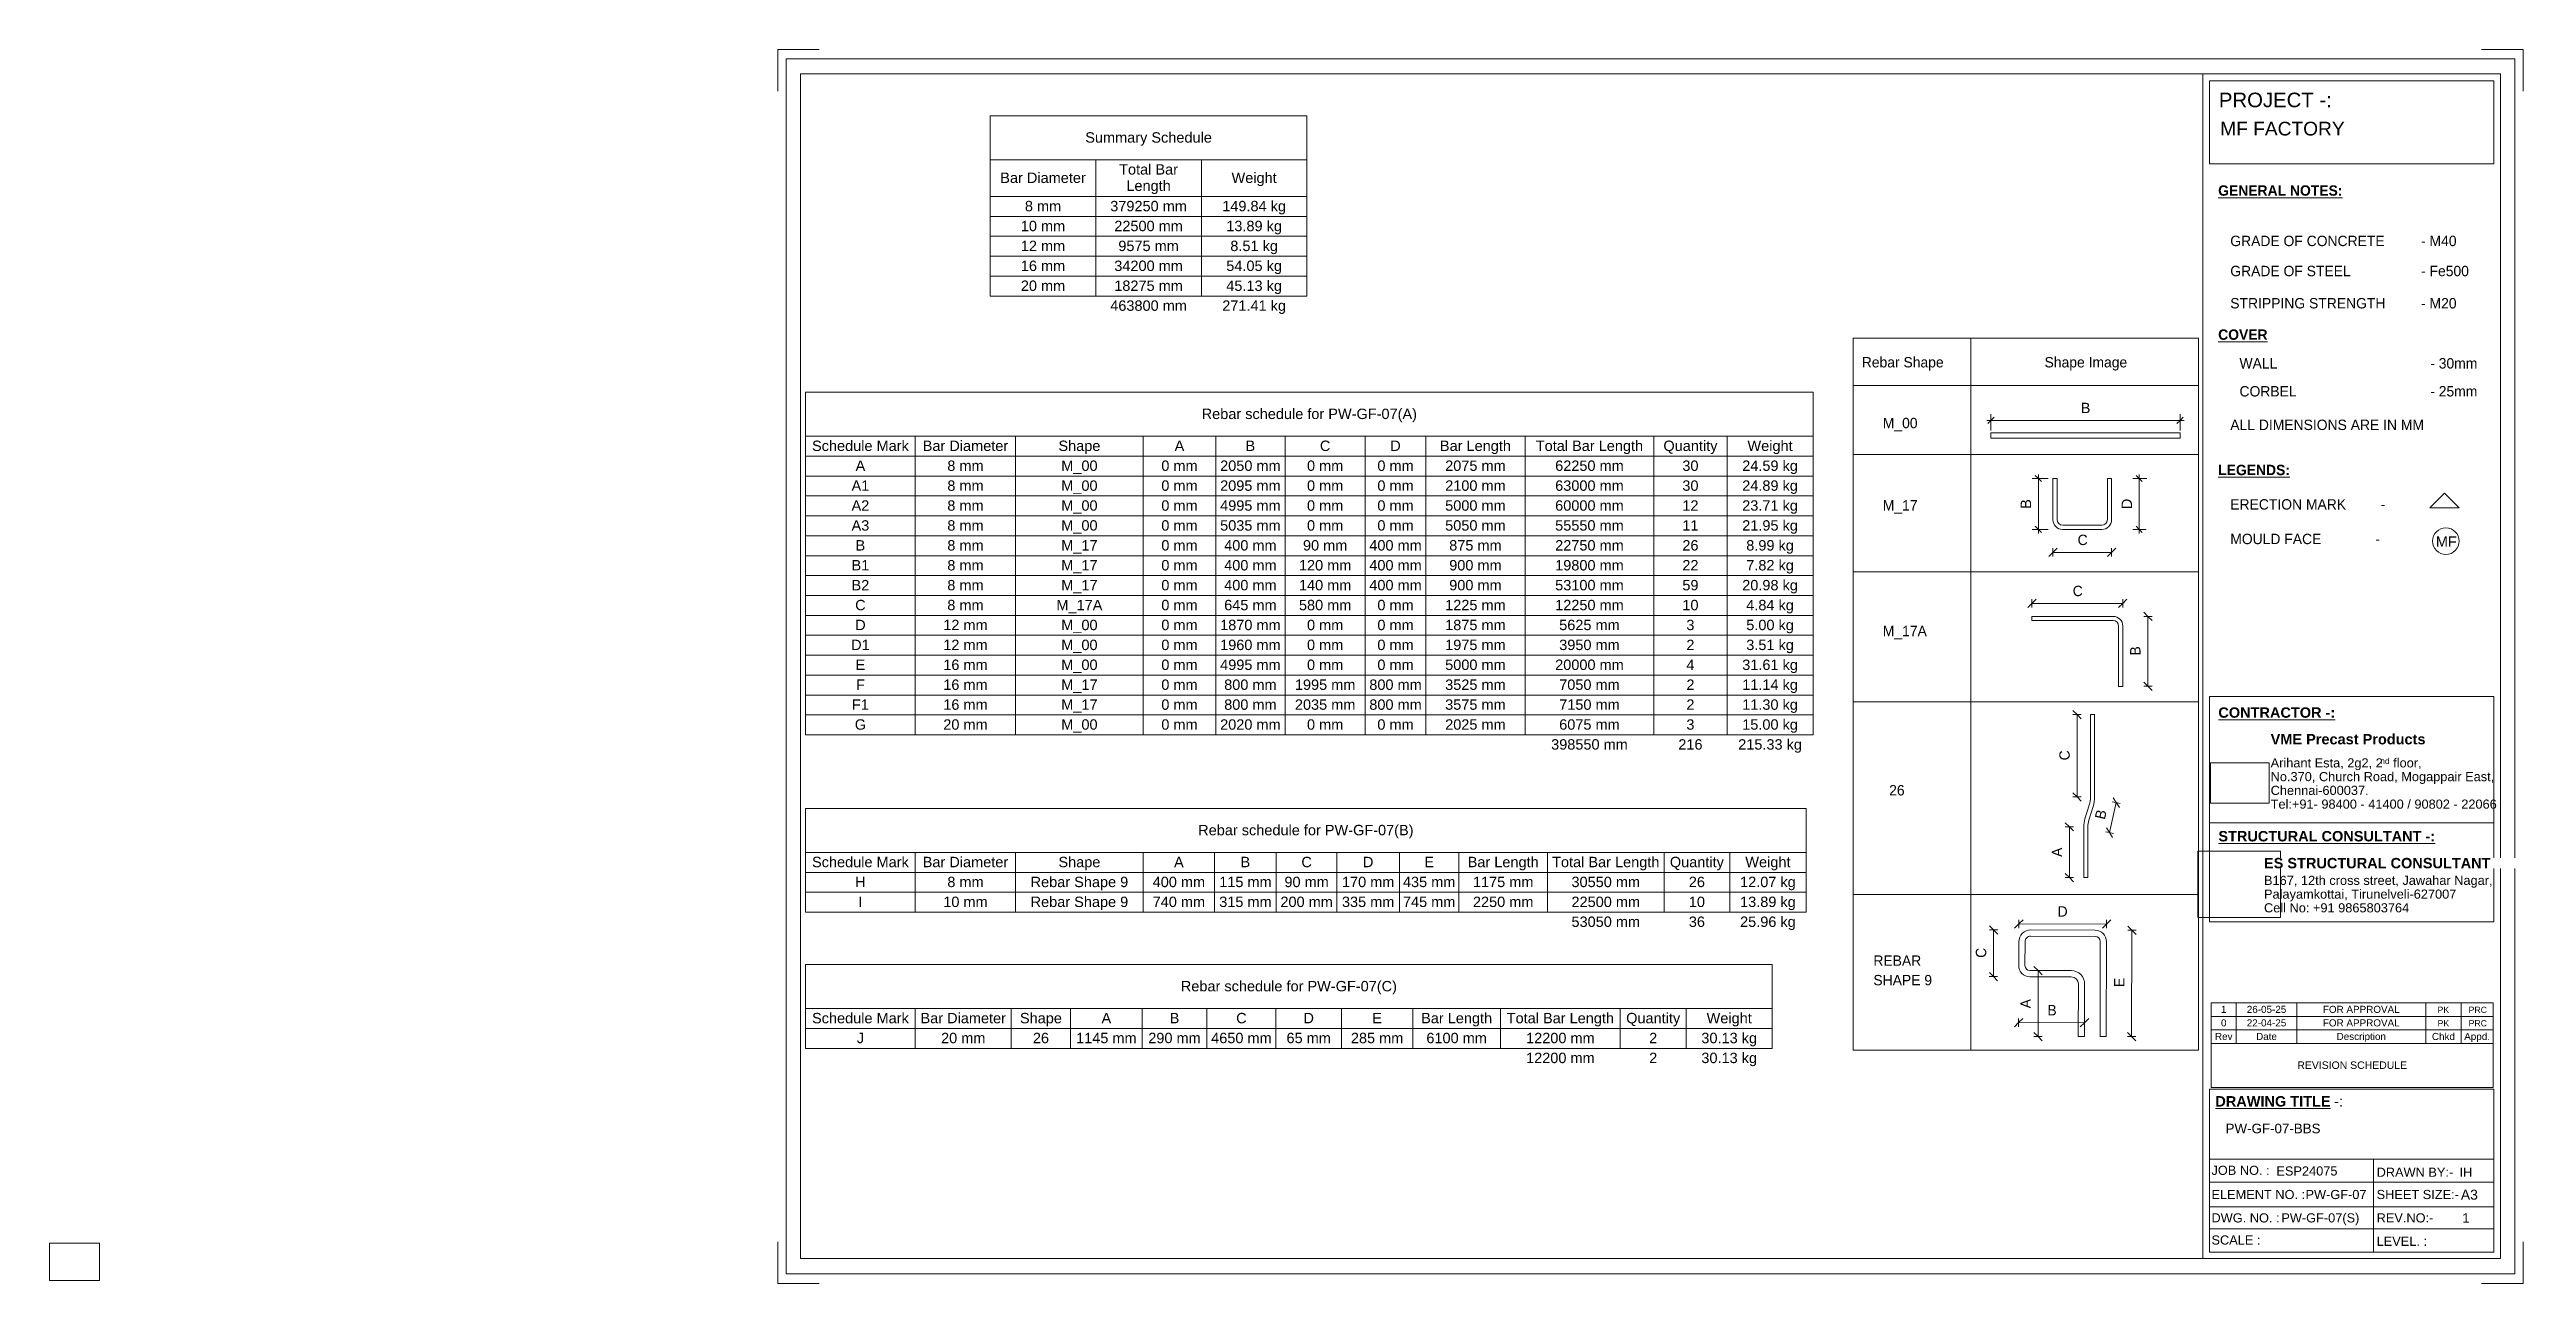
# Paper-space layout 'Layout1' of a CAD drawing. Header units: millimetres. Extents: x 0 to 596, y -1 to 296.
import ezdxf

# ---------------------------------------------------------------- set-up
doc = ezdxf.new("R2010")
doc.units = ezdxf.units.MM
for name, color, linetype, lineweight in [('A-ANNO-DIMS', 211, 'Continuous', 9), ('A-ANNO-DIMS-1', 211, 'Continuous', 9), ('A-DETL-MBND', 5, 'Continuous', 18), ('A-DETL-THIN', 151, 'Continuous', 18), ('G-ANNO-SCHD', 231, 'Continuous', 9), ('G-ANNO-TEXT', 231, 'Continuous', 9), ('G-ANNO-TTLB', 6, 'Continuous', 9), ('G-ANNO-TTLB-MEDM', 33, 'Continuous', 9), ('G-ANNO-TTLB-THIN', 151, 'Continuous', 9)]:
    doc.layers.add(name, color=color, linetype=linetype, lineweight=lineweight)
doc.styles.add('Arial', font='arial.ttf', dxfattribs={"height": 3.5})
doc.styles.add('Arial_1', font='arial.ttf', dxfattribs={"height": 2.2})
doc.styles.add('Arial_10', font='arial.ttf', dxfattribs={"height": 1.7})
doc.styles.add('Arial_2', font='arial.ttf', dxfattribs={"height": 2.4})
doc.styles.add('Arial_3', font='arial.ttf', dxfattribs={"height": 2.5})
doc.styles.add('Arial_4', font='arial.ttf', dxfattribs={"height": 1.42976})
doc.styles.add('Arial_5', font='arial.ttf', dxfattribs={"height": 2.25})
doc.styles.add('Arial_6', font='arial.ttf', dxfattribs={"height": 3.3})
doc.styles.add('Arial_7', font='arial.ttf', dxfattribs={"height": 2.3})
doc.styles.add('Arial_8', font='arial.ttf', dxfattribs={"height": 1.5})
doc.styles.add('Arial_9', font='arial.ttf', dxfattribs={"height": 1.8})
doc.styles.add('Arial_B', font='arialbd.ttf', dxfattribs={"height": 2.5})
doc.styles.add('Nirmala UI Semilight', font='NirmalaS.ttf', dxfattribs={"height": 2.5})
doc.styles.add('Nirmala UI Semilight_B', font='', dxfattribs={"height": 2.5})
doc.styles.get('Nirmala UI Semilight_B').set_extended_font_data('Nirmala UI Semilight', bold=True)
doc.dimstyles.new('Arrow_Filled_-_2_5_NI_UI', dxfattribs={"dimscale": 304.8, "dimtxt": 2.61841, "dimasz": 0.006562, "dimexe": 0.003281, "dimexo": 0.0625, "dimgap": 0.003281, "dimtad": 1, "dimdec": 4, "dimzin": 0, "dimdsep": 46, "dimtxsty": 'Nirmala UI Semilight', "dimblk1": 'OBLIQUE', "dimblk2": 'OBLIQUE', "dimsah": 1, "dimcen": 0.09, "dimazin": 0, "dimtfac": 1, "dimtdec": 4, "dimtix": 1, "dimtmove": 0, "dimatfit": 3, "dimfxl": 0.003281, "dimfxlon": 1, "dimtvp": 1, "dimtolj": 1, "dimtzin": 0, "dimarcsym": 2})
doc.dimstyles.new('Diagonal_-_2_5mm_Arial', dxfattribs={"dimscale": 304.8, "dimtxt": 2.550648, "dimasz": 0.004921, "dimexe": 0.004921, "dimexo": 0.0625, "dimgap": 0.003281, "dimtad": 1, "dimdec": 4, "dimzin": 0, "dimdsep": 46, "dimtxsty": 'Arial_3', "dimblk1": 'OBLIQUE', "dimblk2": 'OBLIQUE', "dimsah": 1, "dimcen": 0.09, "dimdle": 0.003281, "dimazin": 0, "dimtfac": 1, "dimtdec": 4, "dimtix": 1, "dimtmove": 0, "dimatfit": 3, "dimfxl": 0.007874, "dimfxlon": 1, "dimtvp": 1, "dimtolj": 1, "dimtzin": 0, "dimarcsym": 2})
doc.dimstyles.new('Diagonal_-_2_5mm_Arial_2', dxfattribs={"dimscale": 304.8, "dimtxt": 2.550648, "dimasz": 0.004921, "dimexe": 0.004921, "dimexo": 0.004921, "dimgap": 0.003281, "dimtad": 1, "dimdec": 4, "dimzin": 0, "dimdsep": 46, "dimtxsty": 'Arial_3', "dimblk1": 'OBLIQUE', "dimblk2": 'OBLIQUE', "dimsah": 1, "dimcen": 0.09, "dimdle": 0.003281, "dimazin": 0, "dimtfac": 1, "dimtdec": 4, "dimtix": 1, "dimtmove": 0, "dimatfit": 3, "dimfxl": 1, "dimtvp": 1, "dimtfill": 1, "dimtolj": 1, "dimtzin": 0, "dimarcsym": 2})
picture_1 = doc.add_image_def('image1.jpg', size_in_pixel=(996, 686))
picture_2 = doc.add_image_def('image2.jpg', size_in_pixel=(1600, 1280))

# ---------------------------------------------------------------- blocks, each defined once
blk = doc.blocks.new('ES-Landscape-A3 - ES-Landscape-A3-502445-PW-GF-07-BBS')
at = {"layer": 'G-ANNO-TTLB'}
for p, q in [((175.24, 296.27), (185.24, 296.27)), ((175.24, 296.27), (175.24, 286.27)), ((595.24, 296.27), (585.24, 296.27)), ((595.24, 296.27), (595.24, 286.27)), ((519.77, 140.54), (588.2, 140.54)), ((519.77, 86.33), (519.77, 140.54)), ((588.2, 86.33), (588.2, 140.54)), ((519.77, 110.14), (588.2, 110.14)), ((519.77, 6.78), (519.77, 46.03)), ((588.2, 6.78), (588.2, 46.03)), ((559.23, 29.2), (559.23, 6.78)), ((175.24, -0.73), (175.24, 9.27)), ((595.24, -0.73), (595.24, 9.27)), ((175.24, -0.73), (185.24, -0.73)), ((595.24, -0.73), (585.24, -0.73))]:
    blk.add_line(p, q, dxfattribs=at)
at = {"layer": 'G-ANNO-TTLB-MEDM'}
for p, q in [((180.73, 290.44), (180.73, 5.31)), ((180.73, 290.44), (589.79, 290.44)), ((518.17, 290.44), (518.17, 5.31)), ((519.77, 268.77), (519.77, 288.77)), ((519.77, 288.77), (588.2, 288.77)), ((588.2, 288.77), (588.2, 268.77)), ((589.79, 290.44), (589.79, 5.31)), ((588.2, 268.77), (519.77, 268.77)), ((519.77, 86.33), (588.2, 86.33)), ((519.77, 6.78), (588.2, 6.78)), ((180.73, 5.31), (589.79, 5.31))]:
    blk.add_line(p, q, dxfattribs=at)
at = {"layer": 'G-ANNO-TTLB-THIN'}
for p, q in [((177.29, 294.03), (177.29, 1.56)), ((593.23, 294.03), (177.29, 294.03)), ((593.23, 1.56), (593.23, 294.03)), ((519.77, 46.03), (588.2, 46.03)), ((519.77, 29.2), (588.2, 29.2)), ((519.77, 23.64), (588.2, 23.64)), ((519.77, 17.68), (588.2, 17.68)), ((519.77, 12.43), (588.2, 12.43)), ((177.29, 1.56), (593.23, 1.56))]:
    blk.add_line(p, q, dxfattribs=at)
at = {"layer": 'G-ANNO-TTLB', "insert": (534.5, 131.53), "char_height": 2.5, "width": 45.135, "attachment_point": 1, "style": 'Arial_B', "bg_fill": 3, "box_fill_scale": 0, "bg_fill_color": 256, "bg_fill_true_color": 3254780160, "bg_fill_transparency": 256}
blk.add_mtext('VME Precast Products', dxfattribs=at)
at = {"layer": 'G-ANNO-TTLB', "attachment_point": 1}
for s, insert, char_height, width, style in [('Arihant Esta, 2g2, 2', (534.5, 125.68), 2.2, 31.9873, 'Arial_1'), ('nd', (560.89, 125.72), 1.43, 2.7257, 'Arial_4'), (' floor,', (563.14, 125.68), 2.2, 9.1392, 'Arial_1'), ('No.370, Church Road, Mogappair East,', (534.5, 122.37), 2.2, 63.4135, 'Arial_1'), ('Tel:+91- 98400 - 41400 / 90802 - 22066 ', (534.5, 115.75), 2.2, 65.2574, 'Arial_1'), ('Chennai-600037.', (534.5, 119.06), 2.2, 27.6582, 'Arial_1'), ('Cell No: +91 9865803764', (532.9, 90.79), 2.2, 41.0464, 'Arial_1'), ('Palayamkottai, Tirunelveli-627007', (532.9, 94.09), 2.2, 54.4346, 'Arial_1'), ('JOB NO. :', (520.26, 27.61), 2.2, 16.5949, 'Arial_1'), ('DRAWN BY:-', (560, 27.14), 2.2, 21.7257, 'Arial_1'), ('ELEMENT NO. :', (520.26, 21.79), 2.2, 26.5359, 'Arial_1'), ('SHEET SIZE:-', (560, 21.79), 2.2, 23.2489, 'Arial_1'), ('DWG. NO. :', (520.26, 16.16), 2.2, 19.481, 'Arial_1'), ('REV.NO:-', (560, 16.16), 2.2, 16.0338, 'Arial_1'), ('SCALE :', (520.26, 10.84), 2.2, 13.8692, 'Arial_1'), ('LEVEL. :', (560, 10.53), 2.2, 14.3502, 'Arial_1')]:
    blk.add_mtext(s, dxfattribs=dict(at, insert=insert, char_height=char_height, width=width, style=style))
at = {"layer": 'G-ANNO-TTLB'}
image = blk.add_image(picture_1, insert=(520, 114.84), size_in_units=(14.11, 9.72), dxfattribs=at)
image.dxf.flags = 7
image = blk.add_image(picture_2, insert=(516.95, 87.39), size_in_units=(19.92, 15.93), dxfattribs=at)
image.dxf.flags = 7
at = {"layer": 'G-ANNO-TTLB', "attachment_point": 1, "bg_fill": 3, "box_fill_scale": 0, "bg_fill_color": 256, "bg_fill_true_color": 3254780160, "bg_fill_transparency": 256}
for s, insert, char_height, width, style in [('PROJECT -:', (522.05, 285.89), 3.5, 33.3502, 'Arial'), ('\\LCONTRACTOR -:', (521.92, 137.94), 2.5, 33.9114, 'Arial_B'), ('\\LSTRUCTURAL CONSULTANT -:', (521.92, 108.18), 2.5, 62.8523, 'Arial_B'), ('ES STRUCTURAL CONSULTANT', (532.9, 101.7), 2.5, 65.6582, 'Arial_B'), ('\\LDRAWING TITLE', (521.19, 44.36), 2.5, 33.4304, 'Arial_B'), ('A3', (580.27, 21.84), 2.4, 4.9705, 'Arial_2')]:
    blk.add_mtext(s, dxfattribs=dict(at, insert=insert, char_height=char_height, width=width, style=style))
at = {"layer": 'G-ANNO-TTLB', "insert": (532.9, 97.4), "char_height": 2.2, "width": 65.1772, "attachment_point": 1, "style": 'Arial_1'}
blk.add_mtext('B167, 12th cross street, Jawahar Nagar,', dxfattribs=at)
at = {"layer": 'G-ANNO-TTLB', "insert": (548.78, 44.36), "char_height": 2.5, "width": 1.2025, "attachment_point": 1, "style": 'Arial_B', "bg_fill": 3, "box_fill_scale": 0, "bg_fill_color": 256, "bg_fill_true_color": 3254780160, "bg_fill_transparency": 256}
blk.add_mtext('\\fArial|b1|i0|c0|p34|; ', dxfattribs=at)
at = {"layer": 'G-ANNO-TTLB', "insert": (549.77, 44.36), "char_height": 2.5, "width": 2.6456, "attachment_point": 1, "style": 'Arial_3', "bg_fill": 3, "box_fill_scale": 0, "bg_fill_color": 256, "bg_fill_true_color": 3254780160, "bg_fill_transparency": 256}
blk.add_mtext('-:', dxfattribs=at)
blk = doc.blocks.new('DIMBLOCK1-PW-GF-07-BBS')
at = {"layer": 'A-ANNO-DIMS-1'}
for p, q in [((466.19, 207.01), (513.71, 207.01)), ((467.19, 207.01), (467.19, 208.51)), ((467.19, 207.01), (467.19, 204.61)), ((512.71, 207.01), (512.71, 208.51)), ((512.71, 207.01), (512.71, 204.61))]:
    blk.add_line(p, q, dxfattribs=at)
at = {"layer": 'A-ANNO-DIMS-1', "lineweight": 35}
for p, q in [((467.19, 207.01), (466.44, 206.26)), ((467.19, 207.01), (467.94, 207.76)), ((512.71, 207.01), (511.96, 206.26)), ((512.71, 207.01), (513.46, 207.76))]:
    blk.add_line(p, q, dxfattribs=at)
at = {"layer": 'A-ANNO-DIMS-1', "color": 0, "insert": (488.8, 211.25), "char_height": 2.5, "width": 2.7782, "attachment_point": 1, "line_spacing_factor": 0.941778, "style": 'Arial_3'}
blk.add_mtext('B', dxfattribs=at)
blk = doc.blocks.new('_Oblique')
at = {"color": 0, "linetype": 'ByBlock', "lineweight": -2}
blk.add_line((-0.5, -0.5), (0.5, 0.5), dxfattribs=at)
blk = doc.blocks.new('DIMBLOCK2-PW-GF-07-BBS')
at = {"layer": 'A-ANNO-DIMS-1'}
for p, q in [((478.6, 193.02), (477.1, 193.02)), ((478.6, 179.77), (478.6, 194.02)), ((478.6, 193.02), (481, 193.02)), ((478.6, 180.77), (477.1, 180.77)), ((478.6, 180.77), (481, 180.77))]:
    blk.add_line(p, q, dxfattribs=at)
at = {"layer": 'A-ANNO-DIMS-1', "lineweight": 35}
for p, q in [((478.6, 193.02), (477.85, 193.77)), ((478.6, 193.02), (479.35, 192.27)), ((478.6, 180.77), (477.85, 181.52)), ((478.6, 180.77), (479.35, 180.02))]:
    blk.add_line(p, q, dxfattribs=at)
at = {"layer": 'A-ANNO-DIMS-1', "color": 0, "insert": (474.35, 185.73), "char_height": 2.5, "width": 2.7782, "attachment_point": 1, "rotation": 90, "line_spacing_factor": 0.941778, "style": 'Arial_3'}
blk.add_mtext('B', dxfattribs=at)
blk = doc.blocks.new('DIMBLOCK3-PW-GF-07-BBS')
at = {"layer": 'A-ANNO-DIMS-1'}
for p, q in [((502.87, 193.02), (501.37, 193.02)), ((502.87, 194.02), (502.87, 179.77)), ((502.87, 193.02), (504.68, 193.02)), ((502.87, 180.77), (501.37, 180.77)), ((502.87, 180.77), (504.57, 180.77))]:
    blk.add_line(p, q, dxfattribs=at)
at = {"layer": 'A-ANNO-DIMS-1', "lineweight": 35}
for p, q in [((502.87, 193.02), (502.12, 193.77)), ((502.87, 193.02), (503.62, 192.27)), ((502.87, 180.77), (502.12, 181.52)), ((502.87, 180.77), (503.62, 180.02))]:
    blk.add_line(p, q, dxfattribs=at)
at = {"layer": 'A-ANNO-DIMS-1', "color": 0, "insert": (498.63, 185.64), "char_height": 2.5, "width": 3.0137, "attachment_point": 1, "rotation": 90, "line_spacing_factor": 0.941778, "style": 'Arial_3', "bg_fill": 3, "box_fill_scale": 0, "bg_fill_color": 256, "bg_fill_true_color": 3254780160, "bg_fill_transparency": 256}
blk.add_mtext('D', dxfattribs=at)
blk = doc.blocks.new('DIMBLOCK4-PW-GF-07-BBS')
at = {"layer": 'A-ANNO-DIMS-1'}
for p, q in [((477.05, 162.94), (476.05, 161.94)), ((477.05, 162.94), (478.05, 163.94)), ((477.05, 162.94), (477.05, 163.94)), ((477.05, 162.94), (498.92, 162.94)), ((477.05, 162.94), (477.05, 161.94)), ((498.92, 162.94), (497.92, 161.94)), ((498.92, 162.94), (499.92, 163.94)), ((498.92, 162.94), (498.92, 163.94)), ((498.92, 162.94), (498.92, 161.94))]:
    blk.add_line(p, q, dxfattribs=at)
at = {"layer": 'A-ANNO-DIMS-1', "color": 0, "insert": (486.87, 167.21), "char_height": 2.5, "width": 2.6851, "attachment_point": 1, "line_spacing_factor": 1.142579, "style": 'Nirmala UI Semilight'}
blk.add_mtext('C', dxfattribs=at)
blk = doc.blocks.new('DIMBLOCK5-PW-GF-07-BBS')
at = {"layer": 'A-ANNO-DIMS-1'}
for p, q in [((504.95, 159.84), (503.95, 160.84)), ((504.95, 159.84), (503.95, 159.84)), ((504.95, 143), (504.95, 159.84)), ((504.95, 159.84), (505.95, 158.84)), ((504.95, 159.84), (505.95, 159.84)), ((504.95, 143), (503.95, 144)), ((504.95, 143), (503.95, 143)), ((504.95, 143), (505.95, 142)), ((504.95, 143), (505.95, 143))]:
    blk.add_line(p, q, dxfattribs=at)
at = {"layer": 'A-ANNO-DIMS-1', "color": 0, "insert": (500.69, 150.42), "char_height": 2.5, "width": 2.3994, "attachment_point": 1, "rotation": 90, "line_spacing_factor": 1.142579, "style": 'Nirmala UI Semilight'}
blk.add_mtext('B', dxfattribs=at)
blk = doc.blocks.new('DIMBLOCK6-PW-GF-07-BBS')
at = {"layer": 'A-ANNO-DIMS-1'}
for p, q in [((486.09, 109.18), (485.09, 110.18)), ((486.09, 109.18), (485.09, 109.18)), ((486.09, 96.97), (486.09, 109.18)), ((486.09, 109.18), (487.09, 108.18)), ((486.09, 109.18), (487.09, 109.18)), ((486.09, 96.97), (485.09, 97.97)), ((486.09, 96.97), (485.09, 96.97)), ((486.09, 96.97), (487.09, 95.97)), ((486.09, 96.97), (487.09, 96.97))]:
    blk.add_line(p, q, dxfattribs=at)
at = {"layer": 'A-ANNO-DIMS-1', "color": 0, "insert": (481.83, 101.94), "char_height": 2.5, "width": 2.7422, "attachment_point": 1, "rotation": 90, "line_spacing_factor": 1.142579, "style": 'Nirmala UI Semilight'}
blk.add_mtext('A', dxfattribs=at)
blk = doc.blocks.new('DIMBLOCK7-PW-GF-07-BBS')
at = {"layer": 'A-ANNO-DIMS-1'}
for p, q in [((495.71, 107.78), (497.35, 115)), ((497.35, 115), (496.37, 115.22)), ((497.35, 115), (496.59, 116.19)), ((497.35, 115), (498.1, 113.8)), ((497.35, 115), (498.32, 114.78)), ((495.71, 107.78), (494.73, 108)), ((495.71, 107.78), (494.96, 108.97)), ((495.71, 107.78), (496.46, 106.58)), ((495.71, 107.78), (496.69, 107.56))]:
    blk.add_line(p, q, dxfattribs=at)
at = {"layer": 'A-ANNO-DIMS-1', "color": 0, "insert": (492.15, 111.35), "char_height": 2.5, "width": 2.3994, "attachment_point": 1, "rotation": 77.23618, "line_spacing_factor": 1.142579, "style": 'Nirmala UI Semilight'}
blk.add_mtext('B', dxfattribs=at)
blk = doc.blocks.new('DIMBLOCK8-PW-GF-07-BBS')
at = {"layer": 'A-ANNO-DIMS-1'}
for p, q in [((487.92, 136.19), (486.92, 137.19)), ((487.92, 136.19), (486.92, 136.19)), ((487.92, 116.4), (487.92, 136.19)), ((487.92, 136.19), (488.92, 135.19)), ((487.92, 136.19), (488.92, 136.19)), ((487.92, 116.4), (486.92, 117.4)), ((487.92, 116.4), (486.92, 116.4)), ((487.92, 116.4), (488.92, 115.4)), ((487.92, 116.4), (488.92, 116.4))]:
    blk.add_line(p, q, dxfattribs=at)
at = {"layer": 'A-ANNO-DIMS-1', "color": 0, "insert": (483.65, 125.18), "char_height": 2.5, "width": 2.6851, "attachment_point": 1, "rotation": 90, "line_spacing_factor": 1.142579, "style": 'Nirmala UI Semilight'}
blk.add_mtext('C', dxfattribs=at)
blk = doc.blocks.new('DIMBLOCK9-PW-GF-07-BBS')
at = {"layer": 'A-ANNO-DIMS-1'}
for p, q in [((482.12, 175.24), (481.12, 174.24)), ((482.12, 175.24), (483.12, 176.24)), ((482.12, 175.24), (482.12, 176.24)), ((482.12, 175.24), (496.21, 175.24)), ((482.12, 175.24), (482.12, 174.24)), ((496.21, 175.24), (495.21, 174.24)), ((496.21, 175.24), (497.21, 176.24)), ((496.21, 175.24), (496.21, 176.24)), ((496.21, 175.24), (496.21, 174.24))]:
    blk.add_line(p, q, dxfattribs=at)
at = {"layer": 'A-ANNO-DIMS-1', "color": 0, "insert": (488.05, 179.5), "char_height": 2.5, "width": 2.6851, "attachment_point": 1, "line_spacing_factor": 1.142579, "style": 'Nirmala UI Semilight'}
blk.add_mtext('C', dxfattribs=at)
blk = doc.blocks.new('DIMBLOCK10-PW-GF-07-BBS')
at = {"layer": 'A-ANNO-DIMS-1'}
for p, q in [((473.91, 85.83), (472.9, 84.83)), ((473.91, 85.83), (473.9, 84.83)), ((473.91, 85.83), (474.91, 86.83)), ((473.91, 85.83), (473.91, 86.83)), ((495.02, 85.77), (473.91, 85.83)), ((495.02, 85.77), (494.02, 84.77)), ((495.02, 85.77), (496.02, 86.77)), ((495.02, 85.77), (495.02, 86.77)), ((495.02, 85.77), (495.02, 84.77))]:
    blk.add_line(p, q, dxfattribs=at)
at = {"layer": 'A-ANNO-DIMS-1', "color": 0, "insert": (483.24, 90.07), "char_height": 2.5, "width": 2.9707, "attachment_point": 1, "rotation": 359.83593, "line_spacing_factor": 1.142579, "style": 'Nirmala UI Semilight'}
blk.add_mtext('D', dxfattribs=at)
blk = doc.blocks.new('DIMBLOCK11-PW-GF-07-BBS')
at = {"layer": 'A-ANNO-DIMS-1'}
for p, q in [((467.83, 84.38), (466.83, 84.39)), ((467.83, 84.38), (466.84, 85.39)), ((467.8, 73.13), (467.83, 84.38)), ((467.83, 84.38), (468.83, 83.38)), ((467.83, 84.38), (468.83, 84.38)), ((467.8, 73.13), (466.8, 73.13)), ((467.8, 73.13), (466.81, 74.13)), ((467.8, 73.13), (468.8, 72.13)), ((467.8, 73.13), (468.8, 73.13))]:
    blk.add_line(p, q, dxfattribs=at)
at = {"layer": 'A-ANNO-DIMS-1', "color": 0, "insert": (463.55, 77.65), "char_height": 2.5, "width": 2.6851, "attachment_point": 1, "rotation": 89.83593, "line_spacing_factor": 1.142579, "style": 'Nirmala UI Semilight'}
blk.add_mtext('C', dxfattribs=at)
blk = doc.blocks.new('DIMBLOCK12-PW-GF-07-BBS')
at = {"layer": 'A-ANNO-DIMS-1'}
for p, q in [((473.84, 62.07), (472.83, 61.07)), ((473.84, 62.07), (473.83, 61.07)), ((473.84, 62.07), (474.84, 63.07)), ((473.84, 62.07), (473.84, 63.07)), ((489.7, 62.02), (473.84, 62.07)), ((489.7, 62.02), (488.7, 61.03)), ((489.7, 62.02), (490.71, 63.02)), ((489.7, 62.02), (489.71, 63.02)), ((489.7, 62.02), (489.7, 61.02))]:
    blk.add_line(p, q, dxfattribs=at)
at = {"layer": 'A-ANNO-DIMS-1', "color": 0, "insert": (480.78, 66.31), "char_height": 2.5, "width": 2.3994, "attachment_point": 1, "rotation": 359.83593, "line_spacing_factor": 1.142579, "style": 'Nirmala UI Semilight'}
blk.add_mtext('B', dxfattribs=at)
blk = doc.blocks.new('DIMBLOCK13-PW-GF-07-BBS')
at = {"layer": 'A-ANNO-DIMS-1'}
for p, q in [((501.12, 84.29), (500.12, 85.29)), ((501.12, 84.29), (500.12, 84.29)), ((501.05, 58.69), (501.12, 84.29)), ((501.12, 84.29), (502.12, 83.29)), ((501.12, 84.29), (502.12, 84.29)), ((501.05, 58.69), (500.05, 59.69)), ((501.05, 58.69), (500.05, 58.69)), ((501.05, 58.69), (502.05, 57.68)), ((501.05, 58.69), (502.05, 58.68))]:
    blk.add_line(p, q, dxfattribs=at)
at = {"layer": 'A-ANNO-DIMS-1', "color": 0, "insert": (496.82, 70.6), "char_height": 2.5, "width": 2.1709, "attachment_point": 1, "rotation": 89.83593, "line_spacing_factor": 1.142579, "style": 'Nirmala UI Semilight'}
blk.add_mtext('E', dxfattribs=at)
blk = doc.blocks.new('DIMBLOCK14-PW-GF-07-BBS')
at = {"layer": 'A-ANNO-DIMS-1'}
for p, q in [((478.55, 74.58), (477.55, 75.58)), ((478.55, 74.58), (477.55, 74.58)), ((478.55, 58.69), (478.55, 74.58)), ((478.55, 74.58), (479.55, 73.58)), ((478.55, 74.58), (479.55, 74.58)), ((478.55, 58.69), (477.55, 59.69)), ((478.55, 58.69), (477.55, 58.69)), ((478.55, 58.69), (479.55, 57.69)), ((478.55, 58.69), (479.55, 58.69))]:
    blk.add_line(p, q, dxfattribs=at)
at = {"layer": 'A-ANNO-DIMS-1', "color": 0, "insert": (474.28, 65.49), "char_height": 2.5, "width": 2.7422, "attachment_point": 1, "rotation": 90, "line_spacing_factor": 1.142579, "style": 'Nirmala UI Semilight'}
blk.add_mtext('A', dxfattribs=at)

psp = doc.layouts.get("Layout1")

# ---------------------------------------------------------------- linework, layer by layer
at = {"layer": 'A-DETL-MBND'}
for p, q in [((434.06952, 215.43695), (517.16324, 215.43695)), ((467.19234, 204.0384), (512.71317, 204.0384)), ((467.19234, 204.0384), (467.19234, 202.7384)), ((467.19234, 202.7384), (512.71317, 202.7384)), ((512.71317, 204.0384), (512.71317, 202.7384)), ((488.19502, 58.6864), (489.69503, 58.6864)), ((493.44293, 58.70327), (494.94294, 58.70327))]:
    psp.add_line(p, q, dxfattribs=at)
at = {"layer": 'A-DETL-THIN'}
for p, q in [((434.06952, 226.76921), (517.16324, 226.76921)), ((434.06952, 226.76921), (434.06952, 55.40139)), ((462.36324, 226.76921), (462.36324, 55.40139)), ((517.16324, 226.76921), (517.16324, 55.40139)), ((434.06952, 198.79382), (517.16324, 198.79382)), ((482.12207, 183.07937), (482.12207, 193.01644)), ((482.12207, 193.01644), (483.12207, 193.01644)), ((483.12207, 193.01644), (483.12207, 183.14275)), ((495.21268, 193.01644), (495.21268, 183.14275)), ((496.21268, 193.01644), (495.21268, 193.01644)), ((496.21268, 183.07937), (496.21268, 193.01644)), ((576.3195, 189.51411), (572.78396, 185.97858)), ((572.78396, 185.97858), (579.85503, 185.97858)), ((579.85503, 185.97858), (576.3195, 189.51411)), ((493.89976, 180.76644), (484.435, 180.76644)), ((484.49838, 181.76644), (493.83638, 181.76644)), ((434.06952, 170.51921), (517.16324, 170.51921)), ((477.04768, 159.84119), (496.61242, 159.84119)), ((477.04768, 159.84119), (477.04768, 158.84119)), ((496.57044, 158.84119), (477.04768, 158.84119)), ((497.92268, 142.99575), (497.92268, 157.48896)), ((498.92268, 157.53093), (498.92268, 142.99575)), ((434.06952, 139.26921), (517.16324, 139.26921)), ((497.92268, 142.99575), (498.92268, 142.99575)), ((491.14619, 116.40229), (491.14619, 136.18997)), ((491.14619, 136.18997), (492.14619, 136.18997)), ((492.14619, 136.18997), (492.14619, 116.40229)), ((489.8065, 111.10824), (490.83478, 114.37548)), ((491.78865, 114.07528), (490.76037, 110.80803)), ((489.51046, 96.97388), (489.51046, 109.18149)), ((490.51046, 109.18149), (490.51046, 96.97388)), ((489.51046, 96.97388), (490.51046, 96.97388)), ((434.06952, 92.93208), (517.16324, 92.93208)), ((476.77202, 84.35871), (492.25182, 84.31439)), ((473.87703, 75.78227), (473.8934, 81.49653)), ((475.39339, 81.49223), (475.37703, 75.77798)), ((492.24752, 82.81439), (476.76773, 82.85872)), ((493.44293, 58.70327), (493.50834, 81.54633)), ((495.00834, 81.54203), (494.94294, 58.70327)), ((486.51264, 73.07561), (476.53984, 73.10417)), ((476.54414, 74.60416), (486.51694, 74.57561)), ((488.19502, 58.6864), (488.23127, 71.34711)), ((489.73127, 71.34281), (489.69503, 58.6864)), ((434.06952, 55.40139), (517.16324, 55.40139))]:
    psp.add_line(p, q, dxfattribs=at)
psp.add_circle((576.66925, 177.95954), 3.20059, dxfattribs=at)
for centre, radius, start, end in [((484.435, 183.07937), 2.31292, 180, 270), ((484.49838, 183.14275), 1.37631, 180, 270), ((493.83638, 183.14275), 1.37631, 270, 0), ((493.89976, 183.07937), 2.31292, 270, 0), ((496.57044, 157.48896), 1.35223, 0, 90), ((496.61242, 157.53093), 2.31026, 360, 90), ((484.39481, 116.40229), 6.75138, 342.52997212, 360), ((484.39481, 116.40229), 7.75138, 342.52997212, 0), ((495.92852, 109.18149), 6.41807, 162.52997212, 180), ((495.92852, 109.18149), 5.41807, 162.52997212, 180), ((476.7638, 81.48831), 2.87042, 89.83592991, 179.83592991), ((492.2439, 81.54995), 2.76445, 359.83592991, 89.83592991), ((476.7638, 81.48831), 1.37042, 89.83592991, 179.83592991), ((492.2439, 81.54995), 1.26445, 359.83592991, 89.83592991), ((476.54749, 75.77463), 2.67047, 179.83592991, 269.83592991), ((476.54749, 75.77463), 1.17047, 179.83592991, 269.83592991), ((486.50771, 71.35204), 1.72358, 359.83592991, 89.83592991), ((486.50771, 71.35204), 3.22358, 359.83592991, 89.83592991)]:
    psp.add_arc(centre, radius, start, end, dxfattribs=at)

# ---------------------------------------------------------------- viewports
at = {"layer": '0'}
psp.add_viewport(center=(6, 4.5), size=(12, 9), view_center_point=(6, 4.5), view_height=12, dxfattribs=at)

# ---------------------------------------------------------------- next in the draw order: block references
at = {"layer": 'G-ANNO-TTLB'}
psp.add_blockref('ES-Landscape-A3 - ES-Landscape-A3-502445-PW-GF-07-BBS', (0, 0), dxfattribs=at)

# ---------------------------------------------------------------- next in the draw order: linework, layer by layer
at = {"layer": 'A-DETL-THIN', "lineweight": 9}
for p, q in [((226.37766, 280.3138), (226.37766, 269.73047)), ((302.57766, 280.3138), (226.37766, 280.3138)), ((302.57766, 269.73047), (302.57766, 280.3138)), ((226.37766, 269.73047), (226.37766, 260.89688)), ((226.37766, 269.73047), (302.57766, 269.73047)), ((251.77766, 269.73047), (251.77766, 260.89688)), ((277.17766, 269.73047), (277.17766, 260.89688)), ((302.57766, 269.73047), (302.57766, 260.89688)), ((251.77766, 260.89688), (226.37766, 260.89688)), ((226.37766, 260.89688), (226.37766, 256.10508)), ((277.17766, 260.89688), (251.77766, 260.89688)), ((251.77766, 260.89688), (251.77766, 256.10508)), ((302.57766, 260.89688), (277.17766, 260.89688)), ((277.17766, 260.89688), (277.17766, 256.10508)), ((302.57766, 260.89688), (302.57766, 256.10508)), ((251.77766, 256.10508), (226.37766, 256.10508)), ((226.37766, 256.10508), (226.37766, 251.31328)), ((251.77766, 251.31328), (226.37766, 251.31328)), ((226.37766, 251.31328), (226.37766, 246.52149)), ((277.17766, 256.10508), (251.77766, 256.10508)), ((251.77766, 256.10508), (251.77766, 251.31328)), ((277.17766, 251.31328), (251.77766, 251.31328)), ((251.77766, 251.31328), (251.77766, 246.52149)), ((302.57766, 256.10508), (277.17766, 256.10508)), ((277.17766, 256.10508), (277.17766, 251.31328)), ((302.57766, 251.31328), (277.17766, 251.31328)), ((277.17766, 251.31328), (277.17766, 246.52149)), ((302.57766, 256.10508), (302.57766, 251.31328)), ((302.57766, 251.31328), (302.57766, 246.52149)), ((251.77766, 246.52149), (226.37766, 246.52149)), ((226.37766, 246.52149), (226.37766, 241.72969)), ((277.17766, 246.52149), (251.77766, 246.52149)), ((251.77766, 246.52149), (251.77766, 241.72969)), ((302.57766, 246.52149), (277.17766, 246.52149)), ((277.17766, 246.52149), (277.17766, 241.72969)), ((302.57766, 246.52149), (302.57766, 241.72969)), ((251.77766, 241.72969), (226.37766, 241.72969)), ((226.37766, 241.72969), (226.37766, 236.93789)), ((277.17766, 241.72969), (251.77766, 241.72969)), ((251.77766, 241.72969), (251.77766, 236.93789)), ((302.57766, 241.72969), (277.17766, 241.72969)), ((277.17766, 241.72969), (277.17766, 236.93789)), ((302.57766, 241.72969), (302.57766, 236.93789)), ((251.77766, 236.93789), (226.37766, 236.93789)), ((277.17766, 236.93789), (251.77766, 236.93789)), ((302.57766, 236.93789), (277.17766, 236.93789)), ((181.93288, 213.78355), (181.93288, 203.20022)), ((424.38771, 213.78355), (181.93288, 213.78355)), ((424.38771, 203.20022), (424.38771, 213.78355)), ((181.93288, 203.20022), (181.93288, 198.40842)), ((181.93288, 203.20022), (424.38771, 203.20022)), ((208.33804, 203.20022), (208.33804, 198.40842)), ((232.4901, 203.20022), (232.4901, 198.40842)), ((263.18177, 203.20022), (263.18177, 198.40842)), ((280.64427, 203.20022), (280.64427, 198.40842)), ((297.31302, 203.20022), (297.31302, 198.40842)), ((316.6276, 203.20022), (316.6276, 198.40842)), ((331.17969, 203.20022), (331.17969, 198.40842)), ((355.08353, 203.20022), (355.08353, 198.40842)), ((386.06237, 203.20022), (386.06237, 198.40842)), ((403.68282, 203.20022), (403.68282, 198.40842)), ((424.38771, 203.20022), (424.38771, 198.40842)), ((208.33804, 198.40842), (181.93288, 198.40842)), ((181.93288, 198.40842), (181.93288, 193.61662)), ((232.4901, 198.40842), (208.33804, 198.40842)), ((208.33804, 198.40842), (208.33804, 193.61662)), ((263.18177, 198.40842), (232.4901, 198.40842)), ((232.4901, 198.40842), (232.4901, 193.61662)), ((280.64427, 198.40842), (263.18177, 198.40842)), ((263.18177, 198.40842), (263.18177, 193.61662)), ((297.31302, 198.40842), (280.64427, 198.40842)), ((280.64427, 198.40842), (280.64427, 193.61662)), ((316.6276, 198.40842), (297.31302, 198.40842)), ((297.31302, 198.40842), (297.31302, 193.61662)), ((331.17969, 198.40842), (316.6276, 198.40842)), ((316.6276, 198.40842), (316.6276, 193.61662)), ((355.08353, 198.40842), (331.17969, 198.40842)), ((331.17969, 198.40842), (331.17969, 193.61662)), ((386.06237, 198.40842), (355.08353, 198.40842)), ((355.08353, 198.40842), (355.08353, 193.61662)), ((403.68282, 198.40842), (386.06237, 198.40842)), ((386.06237, 198.40842), (386.06237, 193.61662)), ((424.38771, 198.40842), (403.68282, 198.40842)), ((403.68282, 198.40842), (403.68282, 193.61662)), ((424.38771, 198.40842), (424.38771, 193.61662)), ((208.33804, 193.61662), (181.93288, 193.61662)), ((181.93288, 193.61662), (181.93288, 188.82483)), ((232.4901, 193.61662), (208.33804, 193.61662)), ((208.33804, 193.61662), (208.33804, 188.82483)), ((263.18177, 193.61662), (232.4901, 193.61662)), ((232.4901, 193.61662), (232.4901, 188.82483)), ((280.64427, 193.61662), (263.18177, 193.61662)), ((263.18177, 193.61662), (263.18177, 188.82483)), ((297.31302, 193.61662), (280.64427, 193.61662)), ((280.64427, 193.61662), (280.64427, 188.82483)), ((316.6276, 193.61662), (297.31302, 193.61662)), ((297.31302, 193.61662), (297.31302, 188.82483)), ((331.17969, 193.61662), (316.6276, 193.61662)), ((316.6276, 193.61662), (316.6276, 188.82483)), ((355.08353, 193.61662), (331.17969, 193.61662)), ((331.17969, 193.61662), (331.17969, 188.82483)), ((386.06237, 193.61662), (355.08353, 193.61662)), ((355.08353, 193.61662), (355.08353, 188.82483)), ((403.68282, 193.61662), (386.06237, 193.61662)), ((386.06237, 193.61662), (386.06237, 188.82483)), ((424.38771, 193.61662), (403.68282, 193.61662)), ((403.68282, 193.61662), (403.68282, 188.82483)), ((424.38771, 193.61662), (424.38771, 188.82483)), ((208.33804, 188.82483), (181.93288, 188.82483)), ((181.93288, 188.82483), (181.93288, 184.03303)), ((232.4901, 188.82483), (208.33804, 188.82483)), ((208.33804, 188.82483), (208.33804, 184.03303)), ((263.18177, 188.82483), (232.4901, 188.82483)), ((232.4901, 188.82483), (232.4901, 184.03303)), ((280.64427, 188.82483), (263.18177, 188.82483)), ((263.18177, 188.82483), (263.18177, 184.03303)), ((297.31302, 188.82483), (280.64427, 188.82483)), ((280.64427, 188.82483), (280.64427, 184.03303)), ((316.6276, 188.82483), (297.31302, 188.82483)), ((297.31302, 188.82483), (297.31302, 184.03303)), ((331.17969, 188.82483), (316.6276, 188.82483)), ((316.6276, 188.82483), (316.6276, 184.03303)), ((355.08353, 188.82483), (331.17969, 188.82483)), ((331.17969, 188.82483), (331.17969, 184.03303)), ((386.06237, 188.82483), (355.08353, 188.82483)), ((355.08353, 188.82483), (355.08353, 184.03303)), ((403.68282, 188.82483), (386.06237, 188.82483)), ((386.06237, 188.82483), (386.06237, 184.03303)), ((424.38771, 188.82483), (403.68282, 188.82483)), ((403.68282, 188.82483), (403.68282, 184.03303)), ((424.38771, 188.82483), (424.38771, 184.03303)), ((208.33804, 184.03303), (181.93288, 184.03303)), ((181.93288, 184.03303), (181.93288, 179.24123)), ((208.33804, 179.24123), (181.93288, 179.24123)), ((181.93288, 179.24123), (181.93288, 174.44944)), ((232.4901, 184.03303), (208.33804, 184.03303)), ((208.33804, 184.03303), (208.33804, 179.24123)), ((232.4901, 179.24123), (208.33804, 179.24123)), ((208.33804, 179.24123), (208.33804, 174.44944)), ((263.18177, 184.03303), (232.4901, 184.03303)), ((232.4901, 184.03303), (232.4901, 179.24123)), ((263.18177, 179.24123), (232.4901, 179.24123)), ((232.4901, 179.24123), (232.4901, 174.44944)), ((280.64427, 184.03303), (263.18177, 184.03303)), ((263.18177, 184.03303), (263.18177, 179.24123)), ((280.64427, 179.24123), (263.18177, 179.24123)), ((263.18177, 179.24123), (263.18177, 174.44944)), ((297.31302, 184.03303), (280.64427, 184.03303)), ((280.64427, 184.03303), (280.64427, 179.24123)), ((297.31302, 179.24123), (280.64427, 179.24123)), ((280.64427, 179.24123), (280.64427, 174.44944)), ((316.6276, 184.03303), (297.31302, 184.03303)), ((297.31302, 184.03303), (297.31302, 179.24123)), ((316.6276, 179.24123), (297.31302, 179.24123)), ((297.31302, 179.24123), (297.31302, 174.44944)), ((331.17969, 184.03303), (316.6276, 184.03303)), ((316.6276, 184.03303), (316.6276, 179.24123)), ((331.17969, 179.24123), (316.6276, 179.24123)), ((316.6276, 179.24123), (316.6276, 174.44944)), ((355.08353, 184.03303), (331.17969, 184.03303)), ((331.17969, 184.03303), (331.17969, 179.24123)), ((355.08353, 179.24123), (331.17969, 179.24123)), ((331.17969, 179.24123), (331.17969, 174.44944)), ((386.06237, 184.03303), (355.08353, 184.03303)), ((355.08353, 184.03303), (355.08353, 179.24123)), ((386.06237, 179.24123), (355.08353, 179.24123)), ((355.08353, 179.24123), (355.08353, 174.44944)), ((403.68282, 184.03303), (386.06237, 184.03303)), ((386.06237, 184.03303), (386.06237, 179.24123)), ((403.68282, 179.24123), (386.06237, 179.24123)), ((386.06237, 179.24123), (386.06237, 174.44944)), ((424.38771, 184.03303), (403.68282, 184.03303)), ((403.68282, 184.03303), (403.68282, 179.24123)), ((424.38771, 179.24123), (403.68282, 179.24123)), ((403.68282, 179.24123), (403.68282, 174.44944)), ((424.38771, 184.03303), (424.38771, 179.24123)), ((424.38771, 179.24123), (424.38771, 174.44944)), ((208.33804, 174.44944), (181.93288, 174.44944)), ((181.93288, 174.44944), (181.93288, 169.65764)), ((232.4901, 174.44944), (208.33804, 174.44944)), ((208.33804, 174.44944), (208.33804, 169.65764)), ((263.18177, 174.44944), (232.4901, 174.44944)), ((232.4901, 174.44944), (232.4901, 169.65764)), ((280.64427, 174.44944), (263.18177, 174.44944)), ((263.18177, 174.44944), (263.18177, 169.65764)), ((297.31302, 174.44944), (280.64427, 174.44944)), ((280.64427, 174.44944), (280.64427, 169.65764)), ((316.6276, 174.44944), (297.31302, 174.44944)), ((297.31302, 174.44944), (297.31302, 169.65764)), ((331.17969, 174.44944), (316.6276, 174.44944)), ((316.6276, 174.44944), (316.6276, 169.65764)), ((355.08353, 174.44944), (331.17969, 174.44944)), ((331.17969, 174.44944), (331.17969, 169.65764)), ((386.06237, 174.44944), (355.08353, 174.44944)), ((355.08353, 174.44944), (355.08353, 169.65764)), ((403.68282, 174.44944), (386.06237, 174.44944)), ((386.06237, 174.44944), (386.06237, 169.65764)), ((424.38771, 174.44944), (403.68282, 174.44944)), ((403.68282, 174.44944), (403.68282, 169.65764)), ((424.38771, 174.44944), (424.38771, 169.65764)), ((208.33804, 169.65764), (181.93288, 169.65764)), ((181.93288, 169.65764), (181.93288, 164.86584)), ((232.4901, 169.65764), (208.33804, 169.65764)), ((208.33804, 169.65764), (208.33804, 164.86584)), ((263.18177, 169.65764), (232.4901, 169.65764)), ((232.4901, 169.65764), (232.4901, 164.86584)), ((280.64427, 169.65764), (263.18177, 169.65764)), ((263.18177, 169.65764), (263.18177, 164.86584)), ((297.31302, 169.65764), (280.64427, 169.65764)), ((280.64427, 169.65764), (280.64427, 164.86584)), ((316.6276, 169.65764), (297.31302, 169.65764)), ((297.31302, 169.65764), (297.31302, 164.86584)), ((331.17969, 169.65764), (316.6276, 169.65764)), ((316.6276, 169.65764), (316.6276, 164.86584)), ((355.08353, 169.65764), (331.17969, 169.65764)), ((331.17969, 169.65764), (331.17969, 164.86584)), ((386.06237, 169.65764), (355.08353, 169.65764)), ((355.08353, 169.65764), (355.08353, 164.86584)), ((403.68282, 169.65764), (386.06237, 169.65764)), ((386.06237, 169.65764), (386.06237, 164.86584)), ((424.38771, 169.65764), (403.68282, 169.65764)), ((403.68282, 169.65764), (403.68282, 164.86584)), ((424.38771, 169.65764), (424.38771, 164.86584)), ((208.33804, 164.86584), (181.93288, 164.86584)), ((181.93288, 164.86584), (181.93288, 160.07405)), ((232.4901, 164.86584), (208.33804, 164.86584)), ((208.33804, 164.86584), (208.33804, 160.07405)), ((263.18177, 164.86584), (232.4901, 164.86584)), ((232.4901, 164.86584), (232.4901, 160.07405)), ((280.64427, 164.86584), (263.18177, 164.86584)), ((263.18177, 164.86584), (263.18177, 160.07405)), ((297.31302, 164.86584), (280.64427, 164.86584)), ((280.64427, 164.86584), (280.64427, 160.07405)), ((316.6276, 164.86584), (297.31302, 164.86584)), ((297.31302, 164.86584), (297.31302, 160.07405)), ((331.17969, 164.86584), (316.6276, 164.86584)), ((316.6276, 164.86584), (316.6276, 160.07405)), ((355.08353, 164.86584), (331.17969, 164.86584)), ((331.17969, 164.86584), (331.17969, 160.07405)), ((386.06237, 164.86584), (355.08353, 164.86584)), ((355.08353, 164.86584), (355.08353, 160.07405)), ((403.68282, 164.86584), (386.06237, 164.86584)), ((386.06237, 164.86584), (386.06237, 160.07405)), ((424.38771, 164.86584), (403.68282, 164.86584)), ((403.68282, 164.86584), (403.68282, 160.07405)), ((424.38771, 164.86584), (424.38771, 160.07405)), ((208.33804, 160.07405), (181.93288, 160.07405)), ((181.93288, 160.07405), (181.93288, 155.28225)), ((208.33804, 155.28225), (181.93288, 155.28225)), ((181.93288, 155.28225), (181.93288, 150.49045)), ((232.4901, 160.07405), (208.33804, 160.07405)), ((208.33804, 160.07405), (208.33804, 155.28225)), ((232.4901, 155.28225), (208.33804, 155.28225)), ((208.33804, 155.28225), (208.33804, 150.49045)), ((263.18177, 160.07405), (232.4901, 160.07405)), ((232.4901, 160.07405), (232.4901, 155.28225)), ((263.18177, 155.28225), (232.4901, 155.28225)), ((232.4901, 155.28225), (232.4901, 150.49045)), ((280.64427, 160.07405), (263.18177, 160.07405)), ((263.18177, 160.07405), (263.18177, 155.28225)), ((280.64427, 155.28225), (263.18177, 155.28225)), ((263.18177, 155.28225), (263.18177, 150.49045)), ((297.31302, 160.07405), (280.64427, 160.07405)), ((280.64427, 160.07405), (280.64427, 155.28225)), ((297.31302, 155.28225), (280.64427, 155.28225)), ((280.64427, 155.28225), (280.64427, 150.49045)), ((316.6276, 160.07405), (297.31302, 160.07405)), ((297.31302, 160.07405), (297.31302, 155.28225)), ((316.6276, 155.28225), (297.31302, 155.28225)), ((297.31302, 155.28225), (297.31302, 150.49045)), ((331.17969, 160.07405), (316.6276, 160.07405)), ((316.6276, 160.07405), (316.6276, 155.28225)), ((331.17969, 155.28225), (316.6276, 155.28225)), ((316.6276, 155.28225), (316.6276, 150.49045)), ((355.08353, 160.07405), (331.17969, 160.07405)), ((331.17969, 160.07405), (331.17969, 155.28225)), ((355.08353, 155.28225), (331.17969, 155.28225)), ((331.17969, 155.28225), (331.17969, 150.49045)), ((386.06237, 160.07405), (355.08353, 160.07405)), ((355.08353, 160.07405), (355.08353, 155.28225)), ((386.06237, 155.28225), (355.08353, 155.28225)), ((355.08353, 155.28225), (355.08353, 150.49045)), ((403.68282, 160.07405), (386.06237, 160.07405)), ((386.06237, 160.07405), (386.06237, 155.28225)), ((403.68282, 155.28225), (386.06237, 155.28225)), ((386.06237, 155.28225), (386.06237, 150.49045)), ((424.38771, 160.07405), (403.68282, 160.07405)), ((403.68282, 160.07405), (403.68282, 155.28225)), ((424.38771, 155.28225), (403.68282, 155.28225)), ((403.68282, 155.28225), (403.68282, 150.49045)), ((424.38771, 160.07405), (424.38771, 155.28225)), ((424.38771, 155.28225), (424.38771, 150.49045)), ((208.33804, 150.49045), (181.93288, 150.49045)), ((181.93288, 150.49045), (181.93288, 145.69865)), ((232.4901, 150.49045), (208.33804, 150.49045)), ((208.33804, 150.49045), (208.33804, 145.69865)), ((263.18177, 150.49045), (232.4901, 150.49045)), ((232.4901, 150.49045), (232.4901, 145.69865)), ((280.64427, 150.49045), (263.18177, 150.49045)), ((263.18177, 150.49045), (263.18177, 145.69865)), ((297.31302, 150.49045), (280.64427, 150.49045)), ((280.64427, 150.49045), (280.64427, 145.69865)), ((316.6276, 150.49045), (297.31302, 150.49045)), ((297.31302, 150.49045), (297.31302, 145.69865)), ((331.17969, 150.49045), (316.6276, 150.49045)), ((316.6276, 150.49045), (316.6276, 145.69865)), ((355.08353, 150.49045), (331.17969, 150.49045)), ((331.17969, 150.49045), (331.17969, 145.69865)), ((386.06237, 150.49045), (355.08353, 150.49045)), ((355.08353, 150.49045), (355.08353, 145.69865)), ((403.68282, 150.49045), (386.06237, 150.49045)), ((386.06237, 150.49045), (386.06237, 145.69865)), ((424.38771, 150.49045), (403.68282, 150.49045)), ((403.68282, 150.49045), (403.68282, 145.69865)), ((424.38771, 150.49045), (424.38771, 145.69865)), ((208.33804, 145.69865), (181.93288, 145.69865)), ((181.93288, 145.69865), (181.93288, 140.90686)), ((232.4901, 145.69865), (208.33804, 145.69865)), ((208.33804, 145.69865), (208.33804, 140.90686)), ((263.18177, 145.69865), (232.4901, 145.69865)), ((232.4901, 145.69865), (232.4901, 140.90686)), ((280.64427, 145.69865), (263.18177, 145.69865)), ((263.18177, 145.69865), (263.18177, 140.90686)), ((297.31302, 145.69865), (280.64427, 145.69865)), ((280.64427, 145.69865), (280.64427, 140.90686)), ((316.6276, 145.69865), (297.31302, 145.69865)), ((297.31302, 145.69865), (297.31302, 140.90686)), ((331.17969, 145.69865), (316.6276, 145.69865)), ((316.6276, 145.69865), (316.6276, 140.90686)), ((355.08353, 145.69865), (331.17969, 145.69865)), ((331.17969, 145.69865), (331.17969, 140.90686)), ((386.06237, 145.69865), (355.08353, 145.69865)), ((355.08353, 145.69865), (355.08353, 140.90686)), ((403.68282, 145.69865), (386.06237, 145.69865)), ((386.06237, 145.69865), (386.06237, 140.90686)), ((424.38771, 145.69865), (403.68282, 145.69865)), ((403.68282, 145.69865), (403.68282, 140.90686)), ((424.38771, 145.69865), (424.38771, 140.90686)), ((208.33804, 140.90686), (181.93288, 140.90686)), ((181.93288, 140.90686), (181.93288, 136.11506)), ((232.4901, 140.90686), (208.33804, 140.90686)), ((208.33804, 140.90686), (208.33804, 136.11506)), ((263.18177, 140.90686), (232.4901, 140.90686)), ((232.4901, 140.90686), (232.4901, 136.11506)), ((280.64427, 140.90686), (263.18177, 140.90686)), ((263.18177, 140.90686), (263.18177, 136.11506)), ((297.31302, 140.90686), (280.64427, 140.90686)), ((280.64427, 140.90686), (280.64427, 136.11506)), ((316.6276, 140.90686), (297.31302, 140.90686)), ((297.31302, 140.90686), (297.31302, 136.11506)), ((331.17969, 140.90686), (316.6276, 140.90686)), ((316.6276, 140.90686), (316.6276, 136.11506)), ((355.08353, 140.90686), (331.17969, 140.90686)), ((331.17969, 140.90686), (331.17969, 136.11506)), ((386.06237, 140.90686), (355.08353, 140.90686)), ((355.08353, 140.90686), (355.08353, 136.11506)), ((403.68282, 140.90686), (386.06237, 140.90686)), ((386.06237, 140.90686), (386.06237, 136.11506)), ((424.38771, 140.90686), (403.68282, 140.90686)), ((403.68282, 140.90686), (403.68282, 136.11506)), ((424.38771, 140.90686), (424.38771, 136.11506)), ((208.33804, 136.11506), (181.93288, 136.11506)), ((181.93288, 136.11506), (181.93288, 131.32326)), ((208.33804, 131.32326), (181.93288, 131.32326)), ((232.4901, 136.11506), (208.33804, 136.11506)), ((208.33804, 136.11506), (208.33804, 131.32326)), ((232.4901, 131.32326), (208.33804, 131.32326)), ((263.18177, 136.11506), (232.4901, 136.11506)), ((232.4901, 136.11506), (232.4901, 131.32326)), ((263.18177, 131.32326), (232.4901, 131.32326)), ((280.64427, 136.11506), (263.18177, 136.11506)), ((263.18177, 136.11506), (263.18177, 131.32326)), ((280.64427, 131.32326), (263.18177, 131.32326)), ((297.31302, 136.11506), (280.64427, 136.11506)), ((280.64427, 136.11506), (280.64427, 131.32326)), ((297.31302, 131.32326), (280.64427, 131.32326)), ((316.6276, 136.11506), (297.31302, 136.11506)), ((297.31302, 136.11506), (297.31302, 131.32326)), ((316.6276, 131.32326), (297.31302, 131.32326)), ((331.17969, 136.11506), (316.6276, 136.11506)), ((316.6276, 136.11506), (316.6276, 131.32326)), ((331.17969, 131.32326), (316.6276, 131.32326)), ((355.08353, 136.11506), (331.17969, 136.11506)), ((331.17969, 136.11506), (331.17969, 131.32326)), ((355.08353, 131.32326), (331.17969, 131.32326)), ((386.06237, 136.11506), (355.08353, 136.11506)), ((355.08353, 136.11506), (355.08353, 131.32326)), ((386.06237, 131.32326), (355.08353, 131.32326)), ((403.68282, 136.11506), (386.06237, 136.11506)), ((386.06237, 136.11506), (386.06237, 131.32326)), ((403.68282, 131.32326), (386.06237, 131.32326)), ((424.38771, 136.11506), (403.68282, 136.11506)), ((403.68282, 136.11506), (403.68282, 131.32326)), ((424.38771, 131.32326), (403.68282, 131.32326)), ((424.38771, 136.11506), (424.38771, 131.32326)), ((181.93288, 113.60182), (181.93288, 103.01848)), ((422.72429, 113.60182), (181.93288, 113.60182)), ((422.72429, 103.01848), (422.72429, 113.60182)), ((181.93288, 103.01848), (181.93288, 98.22669)), ((181.93288, 103.01848), (422.72429, 103.01848)), ((208.33804, 103.01848), (208.33804, 98.22669)), ((232.4901, 103.01848), (232.4901, 98.22669)), ((263.18177, 103.01848), (263.18177, 98.22669)), ((280.35899, 103.01848), (280.35899, 98.22669)), ((295.20726, 103.01848), (295.20726, 98.22669)), ((309.81314, 103.01848), (309.81314, 98.22669)), ((324.83281, 103.01848), (324.83281, 98.22669)), ((339.16411, 103.01848), (339.16411, 98.22669)), ((360.46457, 103.01848), (360.46457, 98.22669)), ((388.53374, 103.01848), (388.53374, 98.22669)), ((404.3165, 103.01848), (404.3165, 98.22669)), ((422.72429, 103.01848), (422.72429, 98.22669)), ((208.33804, 98.22669), (181.93288, 98.22669)), ((181.93288, 98.22669), (181.93288, 93.43489)), ((232.4901, 98.22669), (208.33804, 98.22669)), ((208.33804, 98.22669), (208.33804, 93.43489)), ((263.18177, 98.22669), (232.4901, 98.22669)), ((232.4901, 98.22669), (232.4901, 93.43489)), ((280.35899, 98.22669), (263.18177, 98.22669)), ((263.18177, 98.22669), (263.18177, 93.43489)), ((295.20726, 98.22669), (280.35899, 98.22669)), ((280.35899, 98.22669), (280.35899, 93.43489)), ((309.81314, 98.22669), (295.20726, 98.22669)), ((295.20726, 98.22669), (295.20726, 93.43489)), ((324.83281, 98.22669), (309.81314, 98.22669)), ((309.81314, 98.22669), (309.81314, 93.43489)), ((339.16411, 98.22669), (324.83281, 98.22669)), ((324.83281, 98.22669), (324.83281, 93.43489)), ((360.46457, 98.22669), (339.16411, 98.22669)), ((339.16411, 98.22669), (339.16411, 93.43489)), ((388.53374, 98.22669), (360.46457, 98.22669)), ((360.46457, 98.22669), (360.46457, 93.43489)), ((404.3165, 98.22669), (388.53374, 98.22669)), ((388.53374, 98.22669), (388.53374, 93.43489)), ((422.72429, 98.22669), (404.3165, 98.22669)), ((404.3165, 98.22669), (404.3165, 93.43489)), ((422.72429, 98.22669), (422.72429, 93.43489)), ((208.33804, 93.43489), (181.93288, 93.43489)), ((181.93288, 93.43489), (181.93288, 88.64309)), ((232.4901, 93.43489), (208.33804, 93.43489)), ((208.33804, 93.43489), (208.33804, 88.64309)), ((263.18177, 93.43489), (232.4901, 93.43489)), ((232.4901, 93.43489), (232.4901, 88.64309)), ((280.35899, 93.43489), (263.18177, 93.43489)), ((263.18177, 93.43489), (263.18177, 88.64309)), ((295.20726, 93.43489), (280.35899, 93.43489)), ((280.35899, 93.43489), (280.35899, 88.64309)), ((309.81314, 93.43489), (295.20726, 93.43489)), ((295.20726, 93.43489), (295.20726, 88.64309)), ((324.83281, 93.43489), (309.81314, 93.43489)), ((309.81314, 93.43489), (309.81314, 88.64309)), ((339.16411, 93.43489), (324.83281, 93.43489)), ((324.83281, 93.43489), (324.83281, 88.64309)), ((360.46457, 93.43489), (339.16411, 93.43489)), ((339.16411, 93.43489), (339.16411, 88.64309)), ((388.53374, 93.43489), (360.46457, 93.43489)), ((360.46457, 93.43489), (360.46457, 88.64309)), ((404.3165, 93.43489), (388.53374, 93.43489)), ((388.53374, 93.43489), (388.53374, 88.64309)), ((422.72429, 93.43489), (404.3165, 93.43489)), ((404.3165, 93.43489), (404.3165, 88.64309)), ((422.72429, 93.43489), (422.72429, 88.64309)), ((208.33804, 88.64309), (181.93288, 88.64309)), ((232.4901, 88.64309), (208.33804, 88.64309)), ((263.18177, 88.64309), (232.4901, 88.64309)), ((280.35899, 88.64309), (263.18177, 88.64309)), ((295.20726, 88.64309), (280.35899, 88.64309)), ((309.81314, 88.64309), (295.20726, 88.64309)), ((324.83281, 88.64309), (309.81314, 88.64309)), ((339.16411, 88.64309), (324.83281, 88.64309)), ((360.46457, 88.64309), (339.16411, 88.64309)), ((388.53374, 88.64309), (360.46457, 88.64309)), ((404.3165, 88.64309), (388.53374, 88.64309)), ((422.72429, 88.64309), (404.3165, 88.64309)), ((181.93288, 76.0336), (181.93288, 65.45026)), ((414.55743, 76.0336), (181.93288, 76.0336)), ((414.55743, 65.45026), (414.55743, 76.0336)), ((526.21236, 66.81792), (520.212, 66.81792)), ((520.212, 63.5595), (520.212, 66.81792)), ((540.80716, 66.81792), (526.21236, 66.81792)), ((526.21236, 63.5595), (526.21236, 66.81792)), ((571.81157, 66.81792), (540.80716, 66.81792)), ((540.80716, 63.5595), (540.80716, 66.81792)), ((580.33932, 66.81792), (571.81157, 66.81792)), ((571.81157, 63.5595), (571.81157, 66.81792)), ((588.04125, 66.81792), (580.33932, 66.81792)), ((580.33932, 63.5595), (580.33932, 66.81792)), ((588.04125, 63.5595), (588.04125, 66.81792)), ((181.93288, 65.45026), (181.93288, 60.65847)), ((181.93288, 65.45026), (414.55743, 65.45026)), ((208.33804, 60.65847), (181.93288, 60.65847)), ((181.93288, 60.65847), (181.93288, 55.86667)), ((208.33804, 65.45026), (208.33804, 60.65847)), ((231.41812, 60.65847), (208.33804, 60.65847)), ((208.33804, 60.65847), (208.33804, 55.86667)), ((231.41812, 65.45026), (231.41812, 60.65847)), ((245.7295, 60.65847), (231.41812, 60.65847)), ((231.41812, 60.65847), (231.41812, 55.86667)), ((245.7295, 65.45026), (245.7295, 60.65847)), ((262.90672, 60.65847), (245.7295, 60.65847)), ((245.7295, 60.65847), (245.7295, 55.86667)), ((262.90672, 65.45026), (262.90672, 60.65847)), ((278.5207, 60.65847), (262.90672, 60.65847)), ((262.90672, 60.65847), (262.90672, 55.86667)), ((278.5207, 65.45026), (278.5207, 60.65847)), ((295.1174, 60.65847), (278.5207, 60.65847)), ((278.5207, 60.65847), (278.5207, 55.86667)), ((295.1174, 65.45026), (295.1174, 60.65847)), ((310.90277, 60.65847), (295.1174, 60.65847)), ((295.1174, 60.65847), (295.1174, 55.86667)), ((310.90277, 65.45026), (310.90277, 60.65847)), ((328.03721, 60.65847), (310.90277, 60.65847)), ((310.90277, 60.65847), (310.90277, 55.86667)), ((328.03721, 65.45026), (328.03721, 60.65847)), ((349.18452, 60.65847), (328.03721, 60.65847)), ((328.03721, 60.65847), (328.03721, 55.86667)), ((349.18452, 65.45026), (349.18452, 60.65847)), ((377.96324, 60.65847), (349.18452, 60.65847)), ((349.18452, 60.65847), (349.18452, 55.86667)), ((377.96324, 65.45026), (377.96324, 60.65847)), ((393.85253, 60.65847), (377.96324, 60.65847)), ((377.96324, 60.65847), (377.96324, 55.86667)), ((393.85253, 65.45026), (393.85253, 60.65847)), ((414.55743, 60.65847), (393.85253, 60.65847)), ((393.85253, 60.65847), (393.85253, 55.86667)), ((414.55743, 65.45026), (414.55743, 60.65847)), ((414.55743, 60.65847), (414.55743, 55.86667)), ((526.21236, 63.5595), (520.212, 63.5595)), ((520.212, 60.30108), (520.212, 63.5595)), ((526.21236, 60.30108), (520.212, 60.30108)), ((520.212, 57.04266), (520.212, 60.30108)), ((540.80716, 63.5595), (526.21236, 63.5595)), ((526.21236, 60.30108), (526.21236, 63.5595)), ((540.80716, 60.30108), (526.21236, 60.30108)), ((526.21236, 57.04266), (526.21236, 60.30108)), ((571.81157, 63.5595), (540.80716, 63.5595)), ((540.80716, 60.30108), (540.80716, 63.5595)), ((571.81157, 60.30108), (540.80716, 60.30108)), ((540.80716, 57.04266), (540.80716, 60.30108)), ((580.33932, 63.5595), (571.81157, 63.5595)), ((571.81157, 60.30108), (571.81157, 63.5595)), ((580.33932, 60.30108), (571.81157, 60.30108)), ((571.81157, 57.04266), (571.81157, 60.30108)), ((588.04125, 63.5595), (580.33932, 63.5595)), ((580.33932, 60.30108), (580.33932, 63.5595)), ((588.04125, 60.30108), (580.33932, 60.30108)), ((580.33932, 57.04266), (580.33932, 60.30108)), ((588.04125, 60.30108), (588.04125, 63.5595)), ((588.04125, 57.04266), (588.04125, 60.30108)), ((208.33804, 55.86667), (181.93288, 55.86667)), ((231.41812, 55.86667), (208.33804, 55.86667)), ((245.7295, 55.86667), (231.41812, 55.86667)), ((262.90672, 55.86667), (245.7295, 55.86667)), ((278.5207, 55.86667), (262.90672, 55.86667)), ((295.1174, 55.86667), (278.5207, 55.86667)), ((310.90277, 55.86667), (295.1174, 55.86667)), ((328.03721, 55.86667), (310.90277, 55.86667)), ((349.18452, 55.86667), (328.03721, 55.86667)), ((377.96324, 55.86667), (349.18452, 55.86667)), ((393.85253, 55.86667), (377.96324, 55.86667)), ((414.55743, 55.86667), (393.85253, 55.86667)), ((520.212, 57.04266), (520.212, 46.45933)), ((588.04125, 57.04266), (520.212, 57.04266)), ((588.04125, 46.45933), (588.04125, 57.04266)), ((520.212, 46.45933), (588.04125, 46.45933))]:
    psp.add_line(p, q, dxfattribs=at)

# ---------------------------------------------------------------- next in the draw order: texts
at = {"layer": 'G-ANNO-SCHD', "attachment_point": 2, "line_spacing_factor": 0.941778}
for s, insert, char_height, width, style in [('Summary Schedule', (264.47766, 276.36454), 2.5, 36.3005322, 'Arial_3'), ('Total Bar\\PLength', (264.47766, 268.67697), 2.5, 16.9259649, 'Arial_3'), ('Bar Diameter', (239.07766, 266.65607), 2.5, 24.5472402, 'Arial_3'), ('Weight', (289.87766, 266.65607), 2.5, 12.9775933, 'Arial_3'), ('8 mm', (239.07766, 259.84338), 2.5, 10.4065607, 'Arial_3'), ('379250 mm', (264.47766, 259.84338), 2.5, 22.0374226, 'Arial_3'), ('149.84 kg', (289.87766, 259.84338), 2.5, 18.3645188, 'Arial_3'), ('10 mm', (239.07766, 255.05158), 2.5, 12.7327331, 'Arial_3'), ('22500 mm', (264.47766, 255.05158), 2.5, 19.7112502, 'Arial_3'), ('13.89 kg', (289.87766, 255.05158), 2.5, 16.0383464, 'Arial_3'), ('8.51 kg', (289.87766, 250.25978), 2.5, 13.7121741, 'Arial_3'), ('12 mm', (239.07766, 250.25978), 2.5, 12.7327331, 'Arial_3'), ('16 mm', (239.07766, 245.46799), 2.5, 12.7327331, 'Arial_3'), ('34200 mm', (264.47766, 245.46799), 2.5, 19.7112502, 'Arial_3'), ('9575 mm', (264.47766, 250.25978), 2.5, 17.3850778, 'Arial_3'), ('54.05 kg', (289.87766, 245.46799), 2.5, 16.0383464, 'Arial_3'), ('20 mm', (239.07766, 240.67619), 2.5, 12.7327331, 'Arial_3'), ('18275 mm', (264.47766, 240.67619), 2.5, 19.7112502, 'Arial_3'), ('45.13 kg', (289.87766, 240.67619), 2.5, 16.0383464, 'Arial_3'), ('463800 mm', (264.47766, 235.88439), 2.5, 22.0374226, 'Arial_3'), ('271.41 kg', (289.87766, 235.88439), 2.5, 18.3645188, 'Arial_3'), ('Rebar schedule for PW-GF-07(A)', (303.16029, 209.83428), 2.5, 61.8578209, 'Arial_3'), ('Schedule Mark', (195.13546, 202.14672), 2.5, 27.822246, 'Arial_3'), ('A', (195.13546, 197.35492), 2.5, 2.7852854, 'Arial_3'), ('Bar Diameter', (220.41407, 202.14672), 2.5, 24.5472402, 'Arial_3'), ('8 mm', (220.41407, 197.35492), 2.5, 10.4065607, 'Arial_3'), ('Shape', (247.83594, 202.14672), 2.5, 12.0899749, 'Arial_3'), ('M_00', (247.83594, 197.35492), 2.5, 10.4371682, 'Arial_3'), ('0 mm', (271.91302, 197.35492), 2.5, 10.4065607, 'Arial_3'), ('A', (271.91302, 202.14672), 2.5, 2.7852854, 'Arial_3'), ('2050 mm', (288.97865, 197.35492), 2.5, 17.3850778, 'Arial_3'), ('B', (288.97865, 202.14672), 2.5, 2.7852854, 'Arial_3'), ('0 mm', (306.97031, 197.35492), 2.5, 10.4065607, 'Arial_3'), ('C', (306.97031, 202.14672), 2.5, 2.9995381, 'Arial_3'), ('0 mm', (323.90365, 197.35492), 2.5, 10.4065607, 'Arial_3'), ('D', (323.90365, 202.14672), 2.5, 2.9995381, 'Arial_3'), ('Bar Length', (343.13161, 202.14672), 2.5, 20.445831, 'Arial_3'), ('2075 mm', (343.13161, 197.35492), 2.5, 17.3850778, 'Arial_3'), ('Total Bar Length', (370.57295, 202.14672), 2.5, 30.8829992, 'Arial_3'), ('62250 mm', (370.57295, 197.35492), 2.5, 19.7112502, 'Arial_3'), ('Quantity', (394.8726, 202.14672), 2.5, 15.4568033, 'Arial_3'), ('30', (394.8726, 197.35492), 2.5, 4.6523448, 'Arial_3'), ('24.59 kg', (414.03527, 197.35492), 2.5, 16.0383464, 'Arial_3'), ('Weight', (414.03527, 202.14672), 2.5, 12.9775933, 'Arial_3'), ('A1', (195.13546, 192.56312), 2.5, 5.1114577, 'Arial_3'), ('8 mm', (220.41407, 192.56312), 2.5, 10.4065607, 'Arial_3'), ('M_00', (247.83594, 192.56312), 2.5, 10.4371682, 'Arial_3'), ('0 mm', (271.91302, 192.56312), 2.5, 10.4065607, 'Arial_3'), ('2095 mm', (288.97865, 192.56312), 2.5, 17.3850778, 'Arial_3'), ('0 mm', (306.97031, 192.56312), 2.5, 10.4065607, 'Arial_3'), ('0 mm', (323.90365, 192.56312), 2.5, 10.4065607, 'Arial_3'), ('2100 mm', (343.13161, 192.56312), 2.5, 17.3850778, 'Arial_3'), ('63000 mm', (370.57295, 192.56312), 2.5, 19.7112502, 'Arial_3'), ('30', (394.8726, 192.56312), 2.5, 4.6523448, 'Arial_3'), ('24.89 kg', (414.03527, 192.56312), 2.5, 16.0383464, 'Arial_3'), ('A2', (195.13546, 187.77133), 2.5, 5.1114577, 'Arial_3'), ('8 mm', (220.41407, 187.77133), 2.5, 10.4065607, 'Arial_3'), ('M_00', (247.83594, 187.77133), 2.5, 10.4371682, 'Arial_3'), ('0 mm', (271.91302, 187.77133), 2.5, 10.4065607, 'Arial_3'), ('4995 mm', (288.97865, 187.77133), 2.5, 17.3850778, 'Arial_3'), ('0 mm', (306.97031, 187.77133), 2.5, 10.4065607, 'Arial_3'), ('0 mm', (323.90365, 187.77133), 2.5, 10.4065607, 'Arial_3'), ('5000 mm', (343.13161, 187.77133), 2.5, 17.3850778, 'Arial_3'), ('60000 mm', (370.57295, 187.77133), 2.5, 19.7112502, 'Arial_3'), ('12', (394.8726, 187.77133), 2.5, 4.6523448, 'Arial_3'), ('23.71 kg', (414.03527, 187.77133), 2.5, 16.0383464, 'Arial_3'), ('A3', (195.13546, 182.97953), 2.5, 5.1114577, 'Arial_3'), ('8 mm', (220.41407, 182.97953), 2.5, 10.4065607, 'Arial_3'), ('M_00', (247.83594, 182.97953), 2.5, 10.4371682, 'Arial_3'), ('0 mm', (271.91302, 182.97953), 2.5, 10.4065607, 'Arial_3'), ('5035 mm', (288.97865, 182.97953), 2.5, 17.3850778, 'Arial_3'), ('0 mm', (306.97031, 182.97953), 2.5, 10.4065607, 'Arial_3'), ('0 mm', (323.90365, 182.97953), 2.5, 10.4065607, 'Arial_3'), ('5050 mm', (343.13161, 182.97953), 2.5, 17.3850778, 'Arial_3'), ('55550 mm', (370.57295, 182.97953), 2.5, 19.7112502, 'Arial_3'), ('11', (394.8726, 182.97953), 2.5, 4.6523448, 'Arial_3'), ('21.95 kg', (414.03527, 182.97953), 2.5, 16.0383464, 'Arial_3'), ('B1', (195.13546, 173.39594), 2.5, 5.1114577, 'Arial_3'), ('B', (195.13546, 178.18773), 2.5, 2.7852854, 'Arial_3'), ('8 mm', (220.41407, 178.18773), 2.5, 10.4065607, 'Arial_3'), ('8 mm', (220.41407, 173.39594), 2.5, 10.4065607, 'Arial_3'), ('M_17', (247.83594, 178.18773), 2.5, 10.4371682, 'Arial_3'), ('M_17', (247.83594, 173.39594), 2.5, 10.4371682, 'Arial_3'), ('0 mm', (271.91302, 178.18773), 2.5, 10.4065607, 'Arial_3'), ('0 mm', (271.91302, 173.39594), 2.5, 10.4065607, 'Arial_3'), ('400 mm', (288.97865, 178.18773), 2.5, 15.0589054, 'Arial_3'), ('400 mm', (288.97865, 173.39594), 2.5, 15.0589054, 'Arial_3'), ('120 mm', (306.97031, 173.39594), 2.5, 15.0589054, 'Arial_3'), ('90 mm', (306.97031, 178.18773), 2.5, 12.7327331, 'Arial_3'), ('400 mm', (323.90365, 178.18773), 2.5, 15.0589054, 'Arial_3'), ('400 mm', (323.90365, 173.39594), 2.5, 15.0589054, 'Arial_3'), ('875 mm', (343.13161, 178.18773), 2.5, 15.0589054, 'Arial_3'), ('900 mm', (343.13161, 173.39594), 2.5, 15.0589054, 'Arial_3'), ('22750 mm', (370.57295, 178.18773), 2.5, 19.7112502, 'Arial_3'), ('19800 mm', (370.57295, 173.39594), 2.5, 19.7112502, 'Arial_3'), ('26', (394.8726, 178.18773), 2.5, 4.6523448, 'Arial_3'), ('22', (394.8726, 173.39594), 2.5, 4.6523448, 'Arial_3'), ('8.99 kg', (414.03527, 178.18773), 2.5, 13.7121741, 'Arial_3'), ('7.82 kg', (414.03527, 173.39594), 2.5, 13.7121741, 'Arial_3'), ('B2', (195.13546, 168.60414), 2.5, 5.1114577, 'Arial_3'), ('8 mm', (220.41407, 168.60414), 2.5, 10.4065607, 'Arial_3'), ('M_17', (247.83594, 168.60414), 2.5, 10.4371682, 'Arial_3'), ('0 mm', (271.91302, 168.60414), 2.5, 10.4065607, 'Arial_3'), ('400 mm', (288.97865, 168.60414), 2.5, 15.0589054, 'Arial_3'), ('140 mm', (306.97031, 168.60414), 2.5, 15.0589054, 'Arial_3'), ('400 mm', (323.90365, 168.60414), 2.5, 15.0589054, 'Arial_3'), ('900 mm', (343.13161, 168.60414), 2.5, 15.0589054, 'Arial_3'), ('53100 mm', (370.57295, 168.60414), 2.5, 19.7112502, 'Arial_3'), ('59', (394.8726, 168.60414), 2.5, 4.6523448, 'Arial_3'), ('20.98 kg', (414.03527, 168.60414), 2.5, 16.0383464, 'Arial_3'), ('C', (195.13546, 163.81234), 2.5, 2.9995381, 'Arial_3'), ('8 mm', (220.41407, 163.81234), 2.5, 10.4065607, 'Arial_3'), ('M_17A', (247.83594, 163.81234), 2.5, 13.2224536, 'Arial_3'), ('0 mm', (271.91302, 163.81234), 2.5, 10.4065607, 'Arial_3'), ('645 mm', (288.97865, 163.81234), 2.5, 15.0589054, 'Arial_3'), ('580 mm', (306.97031, 163.81234), 2.5, 15.0589054, 'Arial_3'), ('0 mm', (323.90365, 163.81234), 2.5, 10.4065607, 'Arial_3'), ('1225 mm', (343.13161, 163.81234), 2.5, 17.3850778, 'Arial_3'), ('12250 mm', (370.57295, 163.81234), 2.5, 19.7112502, 'Arial_3'), ('10', (394.8726, 163.81234), 2.5, 4.6523448, 'Arial_3'), ('4.84 kg', (414.03527, 163.81234), 2.5, 13.7121741, 'Arial_3'), ('D', (195.13546, 159.02054), 2.5, 2.9995381, 'Arial_3'), ('12 mm', (220.41407, 159.02054), 2.5, 12.7327331, 'Arial_3'), ('M_00', (247.83594, 159.02054), 2.5, 10.4371682, 'Arial_3'), ('0 mm', (271.91302, 159.02054), 2.5, 10.4065607, 'Arial_3'), ('1870 mm', (288.97865, 159.02054), 2.5, 17.3850778, 'Arial_3'), ('0 mm', (306.97031, 159.02054), 2.5, 10.4065607, 'Arial_3'), ('0 mm', (323.90365, 159.02054), 2.5, 10.4065607, 'Arial_3'), ('1875 mm', (343.13161, 159.02054), 2.5, 17.3850778, 'Arial_3'), ('5625 mm', (370.57295, 159.02054), 2.5, 17.3850778, 'Arial_3'), ('3', (394.8726, 159.02054), 2.5, 2.3261724, 'Arial_3'), ('5.00 kg', (414.03527, 159.02054), 2.5, 13.7121741, 'Arial_3'), ('D1', (195.13546, 154.22875), 2.5, 5.3257105, 'Arial_3'), ('E', (195.13546, 149.43695), 2.5, 2.7852854, 'Arial_3'), ('12 mm', (220.41407, 154.22875), 2.5, 12.7327331, 'Arial_3'), ('16 mm', (220.41407, 149.43695), 2.5, 12.7327331, 'Arial_3'), ('M_00', (247.83594, 154.22875), 2.5, 10.4371682, 'Arial_3'), ('M_00', (247.83594, 149.43695), 2.5, 10.4371682, 'Arial_3'), ('0 mm', (271.91302, 154.22875), 2.5, 10.4065607, 'Arial_3'), ('0 mm', (271.91302, 149.43695), 2.5, 10.4065607, 'Arial_3'), ('4995 mm', (288.97865, 149.43695), 2.5, 17.3850778, 'Arial_3'), ('1960 mm', (288.97865, 154.22875), 2.5, 17.3850778, 'Arial_3'), ('0 mm', (306.97031, 154.22875), 2.5, 10.4065607, 'Arial_3'), ('0 mm', (306.97031, 149.43695), 2.5, 10.4065607, 'Arial_3'), ('0 mm', (323.90365, 154.22875), 2.5, 10.4065607, 'Arial_3'), ('0 mm', (323.90365, 149.43695), 2.5, 10.4065607, 'Arial_3'), ('5000 mm', (343.13161, 149.43695), 2.5, 17.3850778, 'Arial_3'), ('1975 mm', (343.13161, 154.22875), 2.5, 17.3850778, 'Arial_3'), ('20000 mm', (370.57295, 149.43695), 2.5, 19.7112502, 'Arial_3'), ('3950 mm', (370.57295, 154.22875), 2.5, 17.3850778, 'Arial_3'), ('4', (394.8726, 149.43695), 2.5, 2.3261724, 'Arial_3'), ('2', (394.8726, 154.22875), 2.5, 2.3261724, 'Arial_3'), ('31.61 kg', (414.03527, 149.43695), 2.5, 16.0383464, 'Arial_3'), ('3.51 kg', (414.03527, 154.22875), 2.5, 13.7121741, 'Arial_3'), ('F', (195.13546, 144.64515), 2.5, 2.5404251, 'Arial_3'), ('16 mm', (220.41407, 144.64515), 2.5, 12.7327331, 'Arial_3'), ('M_17', (247.83594, 144.64515), 2.5, 10.4371682, 'Arial_3'), ('0 mm', (271.91302, 144.64515), 2.5, 10.4065607, 'Arial_3'), ('800 mm', (288.97865, 144.64515), 2.5, 15.0589054, 'Arial_3'), ('1995 mm', (306.97031, 144.64515), 2.5, 17.3850778, 'Arial_3'), ('800 mm', (323.90365, 144.64515), 2.5, 15.0589054, 'Arial_3'), ('3525 mm', (343.13161, 144.64515), 2.5, 17.3850778, 'Arial_3'), ('7050 mm', (370.57295, 144.64515), 2.5, 17.3850778, 'Arial_3'), ('2', (394.8726, 144.64515), 2.5, 2.3261724, 'Arial_3'), ('11.14 kg', (414.03527, 144.64515), 2.5, 16.0383464, 'Arial_3'), ('F1', (195.13546, 139.85336), 2.5, 4.8665975, 'Arial_3'), ('16 mm', (220.41407, 139.85336), 2.5, 12.7327331, 'Arial_3'), ('M_17', (247.83594, 139.85336), 2.5, 10.4371682, 'Arial_3'), ('0 mm', (271.91302, 139.85336), 2.5, 10.4065607, 'Arial_3'), ('800 mm', (288.97865, 139.85336), 2.5, 15.0589054, 'Arial_3'), ('2035 mm', (306.97031, 139.85336), 2.5, 17.3850778, 'Arial_3'), ('800 mm', (323.90365, 139.85336), 2.5, 15.0589054, 'Arial_3'), ('3575 mm', (343.13161, 139.85336), 2.5, 17.3850778, 'Arial_3'), ('7150 mm', (370.57295, 139.85336), 2.5, 17.3850778, 'Arial_3'), ('2', (394.8726, 139.85336), 2.5, 2.3261724, 'Arial_3'), ('11.30 kg', (414.03527, 139.85336), 2.5, 16.0383464, 'Arial_3'), ('G', (195.13546, 135.06156), 2.5, 3.2443983, 'Arial_3'), ('20 mm', (220.41407, 135.06156), 2.5, 12.7327331, 'Arial_3'), ('M_00', (247.83594, 135.06156), 2.5, 10.4371682, 'Arial_3'), ('0 mm', (271.91302, 135.06156), 2.5, 10.4065607, 'Arial_3'), ('2020 mm', (288.97865, 135.06156), 2.5, 17.3850778, 'Arial_3'), ('0 mm', (306.97031, 135.06156), 2.5, 10.4065607, 'Arial_3'), ('0 mm', (323.90365, 135.06156), 2.5, 10.4065607, 'Arial_3'), ('2025 mm', (343.13161, 135.06156), 2.5, 17.3850778, 'Arial_3'), ('6075 mm', (370.57295, 135.06156), 2.5, 17.3850778, 'Arial_3'), ('3', (394.8726, 135.06156), 2.5, 2.3261724, 'Arial_3'), ('15.00 kg', (414.03527, 135.06156), 2.5, 16.0383464, 'Arial_3'), ('398550 mm', (370.57295, 130.26976), 2.5, 22.0374226, 'Arial_3'), ('216', (394.8726, 130.26976), 2.5, 6.9785172, 'Arial_3'), ('215.33 kg', (414.03527, 130.26976), 2.5, 18.3645188, 'Arial_3'), ('Rebar schedule for PW-GF-07(B)', (302.32858, 109.65255), 2.5, 61.8578209, 'Arial_3'), ('Schedule Mark', (195.13546, 101.96498), 2.5, 27.822246, 'Arial_3'), ('Bar Diameter', (220.41407, 101.96498), 2.5, 24.5472402, 'Arial_3'), ('Shape', (247.83594, 101.96498), 2.5, 12.0899749, 'Arial_3'), ('A', (271.77038, 101.96498), 2.5, 2.7852854, 'Arial_3'), ('B', (287.78313, 101.96498), 2.5, 2.7852854, 'Arial_3'), ('C', (302.5102, 101.96498), 2.5, 2.9995381, 'Arial_3'), ('D', (317.32298, 101.96498), 2.5, 2.9995381, 'Arial_3'), ('E', (331.99846, 101.96498), 2.5, 2.7852854, 'Arial_3'), ('Bar Length', (349.81434, 101.96498), 2.5, 20.445831, 'Arial_3'), ('Total Bar Length', (374.49915, 101.96498), 2.5, 30.8829992, 'Arial_3'), ('Quantity', (396.42512, 101.96498), 2.5, 15.4568033, 'Arial_3'), ('Weight', (413.52039, 101.96498), 2.5, 12.9775933, 'Arial_3'), ('H', (195.13546, 97.17318), 2.5, 2.9995381, 'Arial_3'), ('8 mm', (220.41407, 97.17318), 2.5, 10.4065607, 'Arial_3'), ('Rebar Shape 9', (247.83594, 97.17318), 2.5, 28.0977138, 'Arial_3'), ('400 mm', (271.77038, 97.17318), 2.5, 15.0589054, 'Arial_3'), ('115 mm', (287.78313, 97.17318), 2.5, 15.0589054, 'Arial_3'), ('90 mm', (302.5102, 97.17318), 2.5, 12.7327331, 'Arial_3'), ('170 mm', (317.32298, 97.17318), 2.5, 15.0589054, 'Arial_3'), ('435 mm', (331.99846, 97.17318), 2.5, 15.0589054, 'Arial_3'), ('1175 mm', (349.81434, 97.17318), 2.5, 17.3850778, 'Arial_3'), ('30550 mm', (374.49915, 97.17318), 2.5, 19.7112502, 'Arial_3'), ('26', (396.42512, 97.17318), 2.5, 4.6523448, 'Arial_3'), ('12.07 kg', (413.52039, 97.17318), 2.5, 16.0383464, 'Arial_3'), ('I', (195.13546, 92.38139), 2.5, 1.1630862, 'Arial_3'), ('10 mm', (220.41407, 92.38139), 2.5, 12.7327331, 'Arial_3'), ('Rebar Shape 9', (247.83594, 92.38139), 2.5, 28.0977138, 'Arial_3'), ('740 mm', (271.77038, 92.38139), 2.5, 15.0589054, 'Arial_3'), ('315 mm', (287.78313, 92.38139), 2.5, 15.0589054, 'Arial_3'), ('200 mm', (302.5102, 92.38139), 2.5, 15.0589054, 'Arial_3'), ('335 mm', (317.32298, 92.38139), 2.5, 15.0589054, 'Arial_3'), ('745 mm', (331.99846, 92.38139), 2.5, 15.0589054, 'Arial_3'), ('2250 mm', (349.81434, 92.38139), 2.5, 17.3850778, 'Arial_3'), ('22500 mm', (374.49915, 92.38139), 2.5, 19.7112502, 'Arial_3'), ('10', (396.42512, 92.38139), 2.5, 4.6523448, 'Arial_3'), ('13.89 kg', (413.52039, 92.38139), 2.5, 16.0383464, 'Arial_3'), ('53050 mm', (374.49915, 87.58959), 2.5, 19.7112502, 'Arial_3'), ('36', (396.42512, 87.58959), 2.5, 4.6523448, 'Arial_3'), ('25.96 kg', (413.52039, 87.58959), 2.5, 16.0383464, 'Arial_3'), ('Rebar schedule for PW-GF-07(C)', (298.24515, 72.08433), 2.5, 62.0720736, 'Arial_3'), ('1', (523.21218, 66.10154), 1.7, 1.5817549, 'Arial_10'), ('26-05-25', (533.50976, 66.10154), 1.7, 11.36366, 'Arial_10'), ('FOR APPROVAL', (556.30937, 66.10154), 1.7, 22.0613179, 'Arial_10'), ('Schedule Mark', (195.13546, 64.39676), 2.5, 27.822246, 'Arial_3'), ('Bar Diameter', (219.87808, 64.39676), 2.5, 24.5472402, 'Arial_3'), ('20 mm', (219.87808, 59.60497), 2.5, 12.7327331, 'Arial_3'), ('Shape', (238.57381, 64.39676), 2.5, 12.0899749, 'Arial_3'), ('26', (238.57381, 59.60497), 2.5, 4.6523448, 'Arial_3'), ('A', (254.31811, 64.39676), 2.5, 2.7852854, 'Arial_3'), ('290 mm', (270.71371, 59.60497), 2.5, 15.0589054, 'Arial_3'), ('B', (270.71371, 64.39676), 2.5, 2.7852854, 'Arial_3'), ('4650 mm', (286.81905, 59.60497), 2.5, 17.3850778, 'Arial_3'), ('C', (286.81905, 64.39676), 2.5, 2.9995381, 'Arial_3'), ('65 mm', (303.01009, 59.60497), 2.5, 12.7327331, 'Arial_3'), ('D', (303.01009, 64.39676), 2.5, 2.9995381, 'Arial_3'), ('285 mm', (319.46999, 59.60497), 2.5, 15.0589054, 'Arial_3'), ('E', (319.46999, 64.39676), 2.5, 2.7852854, 'Arial_3'), ('Bar Length', (338.61087, 64.39676), 2.5, 20.445831, 'Arial_3'), ('6100 mm', (338.61087, 59.60497), 2.5, 17.3850778, 'Arial_3'), ('Total Bar Length', (363.57388, 64.39676), 2.5, 30.8829992, 'Arial_3'), ('12200 mm', (363.57388, 59.60497), 2.5, 19.7112502, 'Arial_3'), ('Quantity', (385.90789, 64.39676), 2.5, 15.4568033, 'Arial_3'), ('2', (385.90789, 59.60497), 2.5, 2.3261724, 'Arial_3'), ('30.13 kg', (404.20498, 59.60497), 2.5, 16.0383464, 'Arial_3'), ('Weight', (404.20498, 64.39676), 2.5, 12.9775933, 'Arial_3'), ('0', (523.21218, 62.84312), 1.7, 1.5817549, 'Arial_10'), ('22-04-25', (533.50976, 62.84312), 1.7, 11.36366, 'Arial_10'), ('FOR APPROVAL', (556.30937, 62.84312), 1.7, 22.0613179, 'Arial_10'), ('Description', (556.30937, 59.5847), 1.7, 14.1733561, 'Arial_10'), ('Chkd', (576.07544, 59.5847), 1.7, 6.6183954, 'Arial_10'), ('Appd.', (584.19028, 59.5847), 1.7, 7.4300854, 'Arial_10'), ('J', (195.13546, 59.60497), 2.5, 2.0813121, 'Arial_3'), ('1145 mm', (254.31811, 59.60497), 2.5, 17.3850778, 'Arial_3'), ('12200 mm', (363.57388, 54.81317), 2.5, 19.7112502, 'Arial_3'), ('2', (385.90789, 54.81317), 2.5, 2.3261724, 'Arial_3'), ('30.13 kg', (404.20498, 54.81317), 2.5, 16.0383464, 'Arial_3'), ('Rev', (523.21218, 59.5847), 1.7, 5.0574531, 'Arial_10'), ('Date', (533.50976, 59.5847), 1.7, 5.9940184, 'Arial_10'), ('REVISION SCHEDULE', (554.12662, 52.71752), 1.8, 31.5120376, 'Arial_9')]:
    psp.add_mtext(s, dxfattribs=dict(at, insert=insert, char_height=char_height, width=width, style=style))
at = {"layer": 'G-ANNO-TEXT', "color": 7, "attachment_point": 1}
for s, insert, char_height, width, style in [('\\LGENERAL NOTES:', (521.87401, 263.58583), 2.5, 32.70885, 'Nirmala UI Semilight_B'), ('GRADE OF CONCRETE                   ', (524.78654, 251.45648), 2.5, 63.6539875, 'Nirmala UI Semilight'), ('- M40', (570.69569, 251.45648), 2.5, 11.1434562, 'Nirmala UI Semilight'), ('GRADE OF STEEL                        ', (524.78654, 244.21543), 2.5, 56.3586313, 'Nirmala UI Semilight'), ('- Fe500', (570.69569, 244.21543), 2.5, 13.789025, 'Nirmala UI Semilight'), ('STRIPPING STRENGTH                   ', (524.78654, 236.45648), 2.5, 63.6539875, 'Nirmala UI Semilight'), ('- M20', (570.69569, 236.45648), 2.5, 11.0632875, 'Nirmala UI Semilight'), ('\\LCOVER', (521.87401, 228.9045), 2.5, 13.147675, 'Nirmala UI Semilight_B'), ('Rebar Shape', (436.11218, 222.2586), 2.5, 23.0886, 'Nirmala UI Semilight'), ('Shape Image', (480.0981, 222.2586), 2.5, 23.8101188, 'Nirmala UI Semilight'), ('WALL                     ', (527.00155, 221.99507), 2.5, 35.8354312, 'Nirmala UI Semilight'), ('- 30mm', (572.9107, 221.99507), 2.5, 14.5907125, 'Nirmala UI Semilight'), ('CORBEL                  ', (527.00155, 215.26226), 2.5, 36.55695, 'Nirmala UI Semilight'), ('- 25mm', (572.9107, 215.26226), 2.5, 14.5907125, 'Nirmala UI Semilight'), ('M_00 ', (441.1675, 207.62363), 2.5, 11.1434562, 'Nirmala UI Semilight'), ('ALL DIMENSIONS ARE IN MM                      ', (524.78654, 207.18807), 2.5, 68.62445, 'Nirmala UI Semilight'), ('\\LLEGENDS:', (521.87401, 196.32906), 2.5, 18.5189812, 'Nirmala UI Semilight_B'), ('M_17', (441.1675, 187.81307), 2.5, 9.2194063, 'Nirmala UI Semilight'), ('ERECTION MARK         -', (524.78654, 188.04595), 2.5, 43.932475, 'Nirmala UI Semilight'), ('MOULD FACE              -', (524.78654, 179.7251), 2.5, 43.8523062, 'Nirmala UI Semilight'), ('MF', (574.25489, 179.08447), 2.5, 6.0126563, 'Arial_3'), ('M_17A', (441.1675, 157.57197), 2.5, 11.9451437, 'Nirmala UI Semilight'), ('26', (442.69891, 119.23946), 2.5, 4.48945, 'Nirmala UI Semilight'), ('REBAR ', (438.90035, 78.23323), 2.5, 13.46835, 'Nirmala UI Semilight'), ('SHAPE 9', (438.90035, 73.53687), 2.5, 15.7932438, 'Nirmala UI Semilight'), ('PK', (574.67064, 65.88236), 1.5, 3.3670875, 'Arial_8'), ('PRC', (582.14141, 65.88236), 1.5, 5.3713062, 'Arial_8'), ('PK', (574.67064, 62.65478), 1.5, 3.3670875, 'Arial_8'), ('PK', (574.67064, 62.65478), 1.5, 3.3670875, 'Arial_8'), ('PRC', (582.14141, 62.65478), 1.5, 5.3713062, 'Arial_8'), ('PRC', (582.14141, 62.65478), 1.5, 5.3713062, 'Arial_8')]:
    psp.add_mtext(s, dxfattribs=dict(at, insert=insert, char_height=char_height, width=width, style=style))
at = {"layer": 'G-ANNO-TTLB', "attachment_point": 1, "bg_fill": 3, "box_fill_scale": 0, "bg_fill_color": 256, "bg_fill_true_color": 3254780160, "bg_fill_transparency": 256}
for s, insert, char_height, width, style in [('MF FACTORY', (522.35822, 278.88581), 3.3, 35.9156, 'Arial_6'), ('PW-GF-07-BBS', (523.65565, 37.72393), 2.3, 27.57805, 'Arial_7'), ('ESP24075', (535.88881, 27.45429), 2.2, 17.2362813, 'Arial_1'), ('IH', (579.95486, 27.14179), 2.2, 3.527425, 'Arial_1'), ('PW-GF-07', (542.89041, 21.78772), 2.2, 17.31645, 'Arial_1'), ('PW-GF-07(S)', (537.06871, 16.16272), 2.2, 22.126575, 'Arial_1'), ('1', (580.6045, 16.19449), 2.25, 2.1645562, 'Arial_5')]:
    psp.add_mtext(s, dxfattribs=dict(at, insert=insert, char_height=char_height, width=width, style=style))

# ---------------------------------------------------------------- next in the draw order: dimensions: what is measured, and where the dimension line sits
at = {"layer": 'A-ANNO-DIMS'}
for base, p1, p2, text, dimstyle, override, picture, middle in [((512.71317, 207.0063), (467.19234, 204.6063), (512.71317, 204.6063), 'B', 'Diagonal_-_2_5mm_Arial', {"dimpost": '<>', "dimfxl": 45.520831}, 'DIMBLOCK1-PW-GF-07-BBS', (489.95276, 209.2563)), ((498.92268, 162.94424), (477.04768, 161.94424), (498.92268, 161.94424), 'C', 'Arrow_Filled_-_2_5_NI_UI', {"dimpost": '<>', "dimfxl": 21.875}, 'DIMBLOCK4-PW-GF-07-BBS', (487.98518, 165.23695))]:
    dim = psp.add_linear_dim(base=base, p1=p1, p2=p2, text=text, dimstyle=dimstyle, override=override, dxfattribs=at)
    dim.commit()
    dim.dimension.update_dxf_attribs({"geometry": picture, "text_midpoint": middle})
for base, p1, p2, angle, text, dimstyle, override, picture, middle in [((478.59848, 193.01644), (480.99848, 180.76644), (480.99848, 193.01644), 90, 'B', 'Diagonal_-_2_5mm_Arial', {"dimpost": '<>', "dimfxl": 12.25}, 'DIMBLOCK2-PW-GF-07-BBS', (476.34848, 186.89144)), ((502.87496, 180.76644), (503.18089, 193.01644), (503.06574, 180.76644), 90, 'D', 'Diagonal_-_2_5mm_Arial_2', {"dimpost": '<>\\X', "dimfxl": 12.250541}, 'DIMBLOCK3-PW-GF-07-BBS', (500.62496, 186.89144)), ((504.94713, 159.84119), (503.94713, 142.99575), (503.94713, 159.84119), 90, 'B', 'Arrow_Filled_-_2_5_NI_UI', {"dimpost": '<>', "dimfxl": 16.845448}, 'DIMBLOCK5-PW-GF-07-BBS', (502.69713, 151.41847)), ((487.9166, 136.18997), (488.9166, 116.40229), (488.9166, 136.18997), 90, 'C', 'Arrow_Filled_-_2_5_NI_UI', {"dimpost": '<>', "dimfxl": 19.787678}, 'DIMBLOCK8-PW-GF-07-BBS', (485.62388, 126.29613)), ((497.34567, 114.99792), (494.73465, 107.99805), (496.37038, 115.21885), 77.23617972, 'B', 'Arrow_Filled_-_2_5_NI_UI', {"dimpost": '<>', "dimfxl": 7.403757}, 'DIMBLOCK7-PW-GF-07-BBS', (494.33341, 111.88462)), ((486.09047, 109.18149), (487.09047, 96.97388), (487.09047, 109.18149), 90, 'A', 'Arrow_Filled_-_2_5_NI_UI', {"dimpost": '<>', "dimfxl": 12.207605}, 'DIMBLOCK6-PW-GF-07-BBS', (483.84047, 103.07769)), ((473.90581, 85.83073), (495.01758, 84.77027), (473.90294, 84.83073), 359.83592991, 'D', 'Arrow_Filled_-_2_5_NI_UI', {"dimpost": '<>', "dimfxl": 21.114726}, 'DIMBLOCK10-PW-GF-07-BBS', (484.46957, 88.05049)), ((467.83456, 84.38431), (468.80233, 73.12633), (468.83456, 84.38144), 89.83592991, 'C', 'Arrow_Filled_-_2_5_NI_UI', {"dimpost": '<>', "dimfxl": 11.255162}, 'DIMBLOCK11-PW-GF-07-BBS', (465.52574, 78.76331)), ((501.12209, 84.28899), (500.04877, 58.68865), (500.12209, 84.29185), 89.83592991, 'E', 'Arrow_Filled_-_2_5_NI_UI', {"dimpost": '<>', "dimfxl": 25.603304}, 'DIMBLOCK13-PW-GF-07-BBS', (498.83544, 71.49383)), ((478.54584, 74.57561), (479.54584, 58.6864), (479.54584, 74.57561), 90, 'A', 'Arrow_Filled_-_2_5_NI_UI', {"dimpost": '<>', "dimfxl": 15.889209}, 'DIMBLOCK14-PW-GF-07-BBS', (476.29584, 66.631)), ((473.83777, 62.07005), (489.70745, 63.02461), (473.84063, 63.07005), 359.83592991, 'B', 'Arrow_Filled_-_2_5_NI_UI', {"dimpost": '<>', "dimfxl": 15.866884}, 'DIMBLOCK12-PW-GF-07-BBS', (481.77762, 64.29733))]:
    dim = psp.add_linear_dim(base=base, p1=p1, p2=p2, angle=angle, text=text, dimstyle=dimstyle, override=override, dxfattribs=at)
    dim.commit()
    dim.dimension.update_dxf_attribs({"geometry": picture, "text_midpoint": middle})

# ---------------------------------------------------------------- next in the draw order: dimensions: what is measured, and where the dimension line sits
dim = psp.add_linear_dim(base=(496.21268, 175.24008), p1=(482.12207, 176.24008), p2=(496.21268, 176.24008), text='C', dimstyle='Arrow_Filled_-_2_5_NI_UI', override={"dimpost": '<>', "dimfxl": 14.09061}, dxfattribs=at)
dim.commit()
dim.dimension.update_dxf_attribs({"geometry": 'DIMBLOCK9-PW-GF-07-BBS', "text_midpoint": (489.16738, 177.53279)})

doc.saveas('drawing.dxf')
